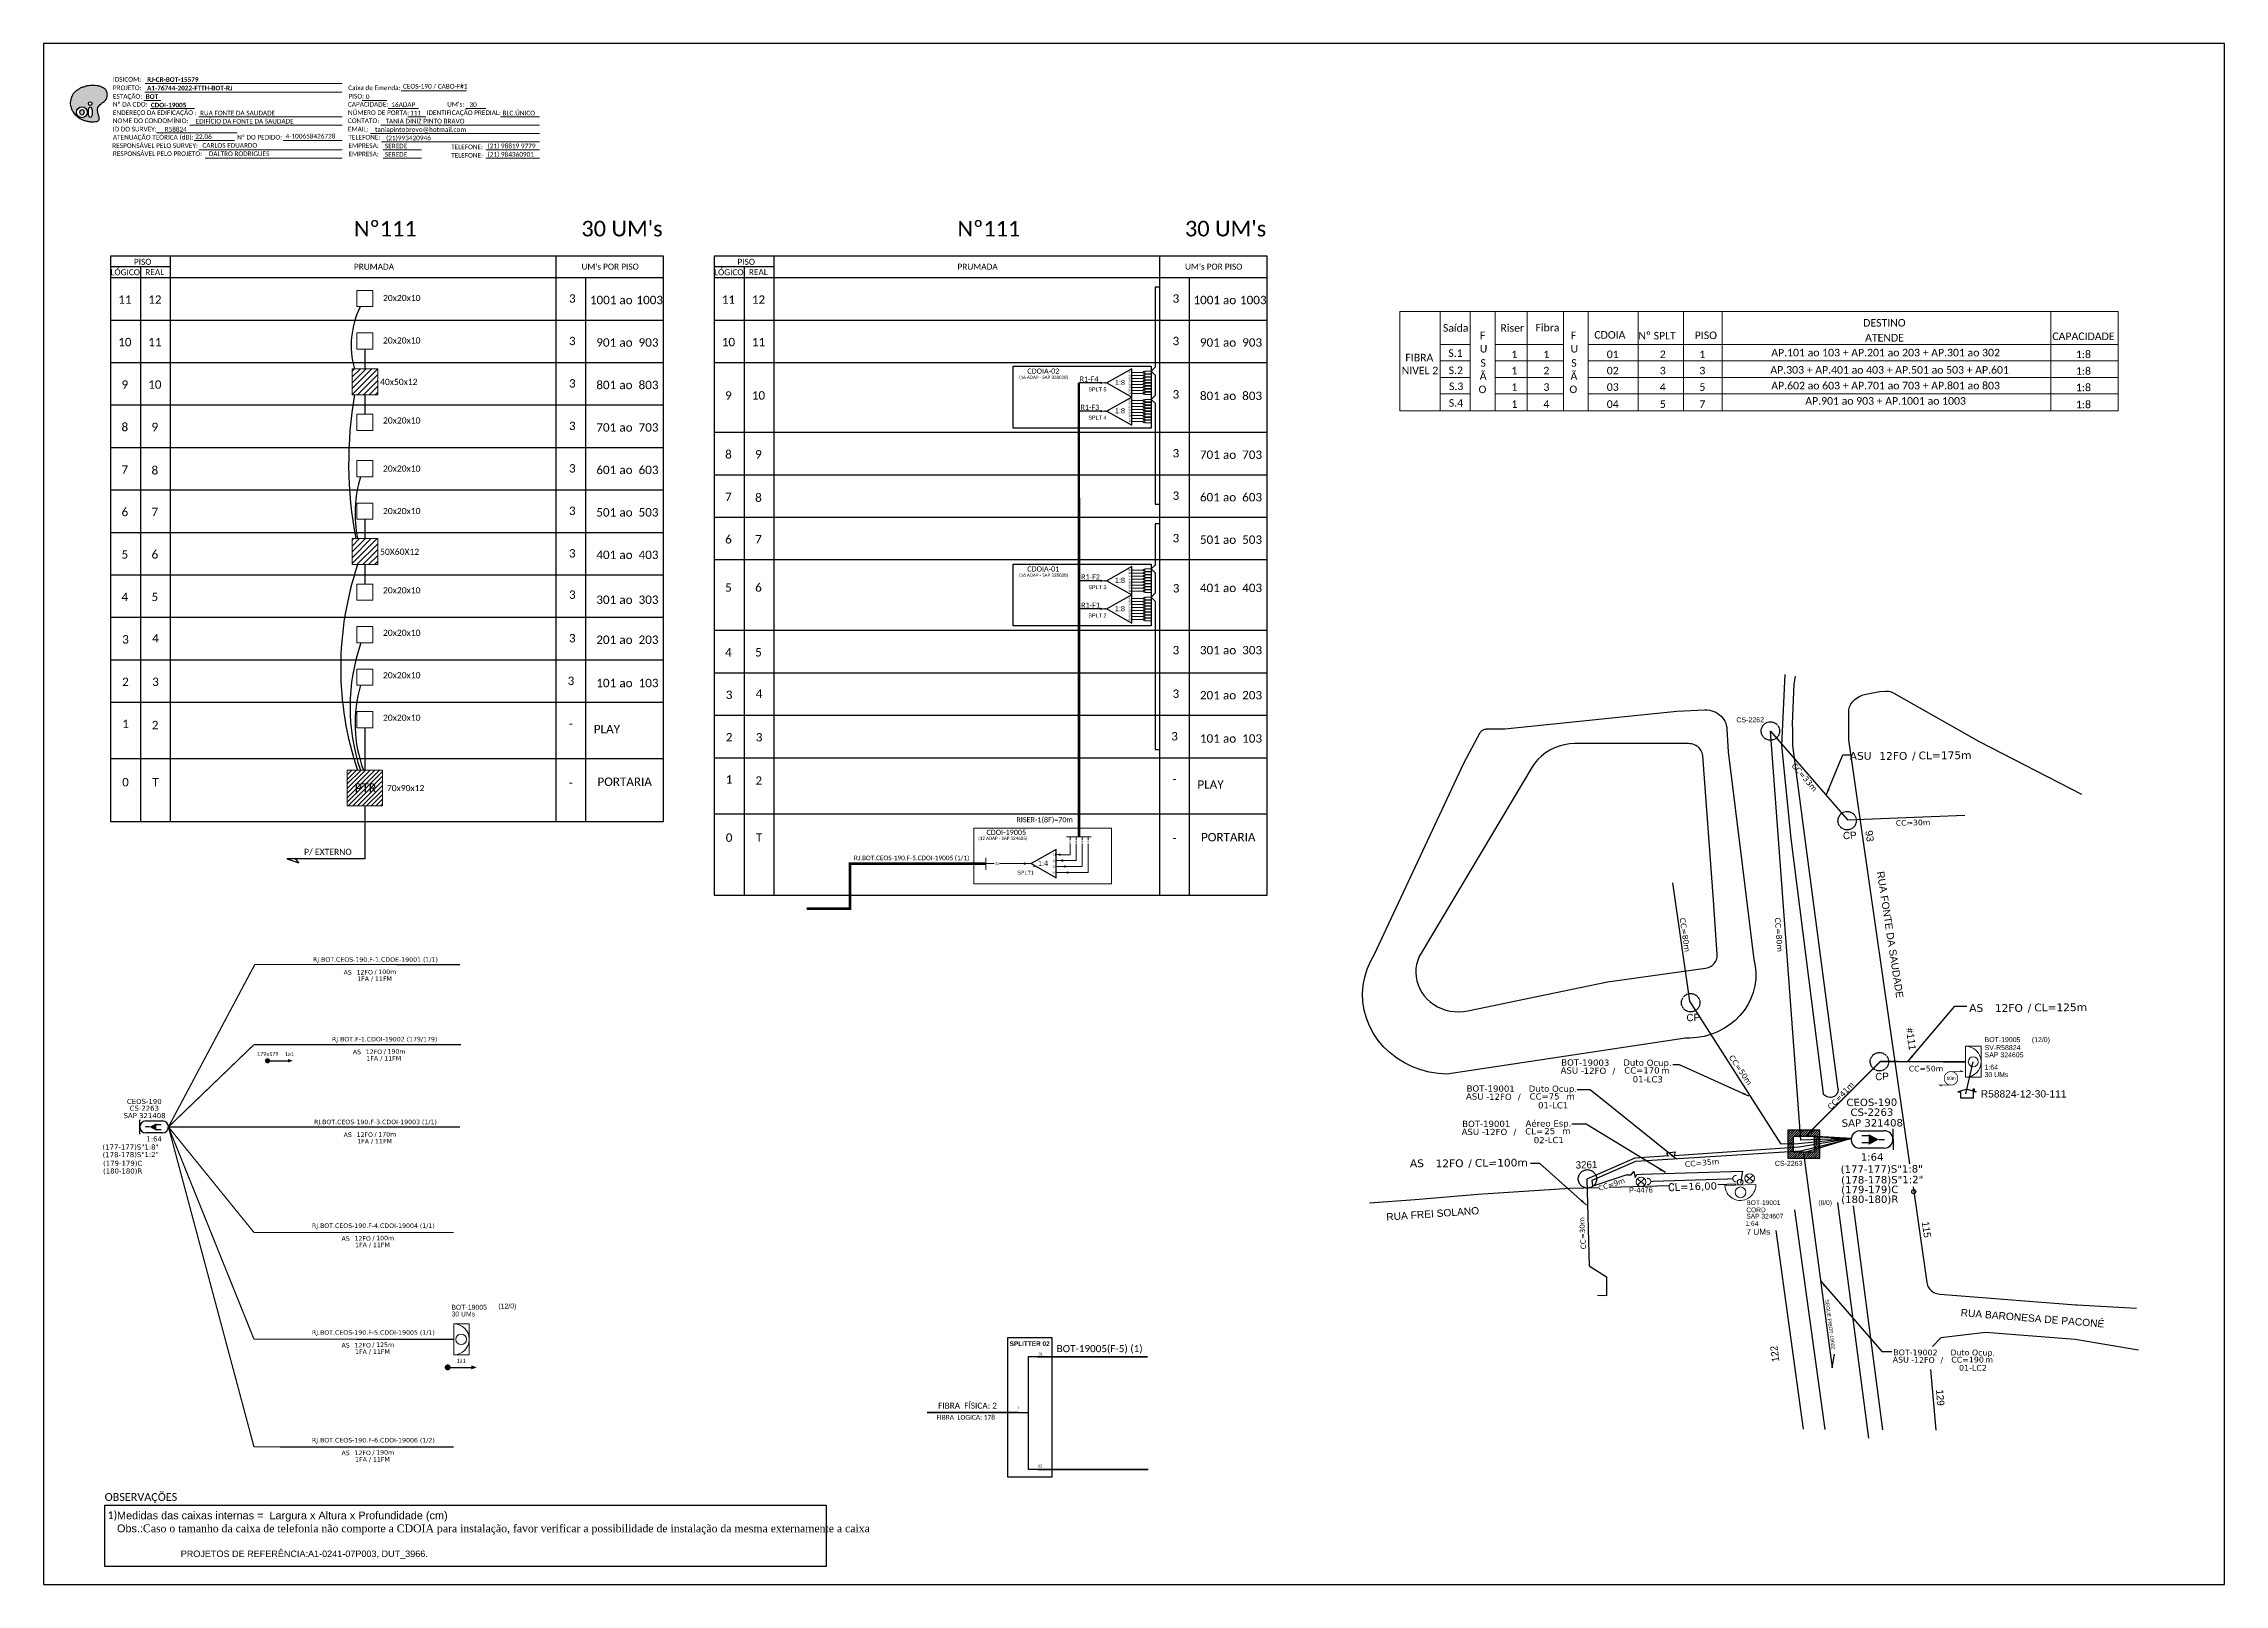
# Model space of a CAD drawing. Header units: metres. Extents: x -1286 to -445, y -500 to 94.
import ezdxf
from ezdxf.enums import TextEntityAlignment as Align

# ---------------------------------------------------------------- set-up
doc = ezdxf.new("R2010")
doc.units = ezdxf.units.M
doc.linetypes.add('PHANTOM2', pattern=[1.25, 0.625, -0.125, 0.125, -0.125, 0.125, -0.125])
for name, color, linetype, lineweight in [('(Notas)', 7, 'Continuous', 0), ('10.4-Postes', 1, 'Continuous', 0), ("20.0-LEGENDA DOS CDO'S", 1, 'Continuous', 0), ('20.1-CDO_INTERIOR', 1, 'Continuous', 0), ('20.2-CDO_POSTE', 1, 'Continuous', 5), ('20.6-CORDOALHA_SUPORTE', 7, 'Continuous', 25), ('40.1-ETIQUETAS', 1, 'Continuous', 20), ('_NUMERAÇÃO_', 34, 'Continuous', 0), ('Postes', 1, 'Continuous', 0)]:
    doc.layers.add(name, color=color, linetype=linetype, lineweight=lineweight)
for name, color, linetype in [('10.0-Cartográfico', 4, 'Continuous'), ('10.1-Caixas Subterrâneas', 5, 'Continuous'), ('20.4-CEOS', 1, 'Continuous'), ('CAP a instalar', 1, 'Continuous'), ('CD a instalar', 1, 'Continuous'), ('DROP DE CLIENTE', 140, 'Continuous'), ('Folga', 1, 'Continuous'), ('label_cabos', 7, 'Continuous'), ('Legenda', 1, 'Continuous'), ('MUB_DIVISA', 7, 'Continuous'), ('MUB_NUMERACAO', 7, 'Continuous'), ('MUB_SEGMENTO', 7, 'Continuous'), ('NOS_DE_INFRAESTRUTURA', 7, 'Continuous'), ('SETA', 7, 'Continuous'), ('surveys', 7, 'Continuous'), ('surveys legendas', 7, 'Continuous')]:
    doc.layers.add(name, color=color, linetype=linetype)
doc.layers.add('EXTRA', color=50, linetype='Continuous', plot=False)
doc.styles.add('ARIAL', font='arial.ttf')
doc.styles.add('ROMANS', font='romans.shx')
doc.styles.add('siredit', font='verdana.ttf')
doc.styles.add('WMF-Calibri0', font='calibri.ttf')
doc.styles.add('WMF-Calibri1', font='calibrib.ttf')
doc.linetypes.add('FENCELINE1', pattern='A,0.25,-0.1,[133,ltypeshp.shx,S=0.1,R=0,X=-0.1,Y=0],-0.1,1', length=1.45)
doc.dimstyles.new('ISO-25', dxfattribs={"dimtxt": 2.5, "dimasz": 2.5, "dimexe": 1.25, "dimexo": 0.625, "dimtad": 1, "dimtxsty": 'Standard', "dimcen": 2.5, "dimadec": 0, "dimazin": 0, "dimtfac": 1, "dimtmove": 0, "dimatfit": 3, "dimfxl": 0, "dimarcsym": 0})

# ---------------------------------------------------------------- blocks, each defined once
blk = doc.blocks.new('OI')
h = blk.add_hatch(color=40)
edge = h.paths.add_edge_path()
edge.add_spline(control_points=[(4.35, -0.67), (3.92, -0.99), (3.26, -1.5), (2.81, -2.59), (2.9, -3.5), (3.06, -4.27), (3.31, -4.85), (3.37, -5.39), (3.4, -5.88), (3.2, -6.4), (2.54, -6.61), (1.65, -6.63), (0.55, -6.67), (-0.56, -6.42), (-1.61, -6.14), (-2.77, -5.61), (-3.92, -4.77), (-4.89, -3.7), (-5.34, -2.65), (-5.6, -1.94), (-5.85, -0.96), (-5.71, 0.47), (-5.1, 2.02), (-4.14, 3.02), (-3.3, 3.61), (-2.37, 4.16), (-1.36, 4.44), (-0.56, 4.7), (0.79, 4.85), (2.24, 4.97), (3.79, 4.57), (4.67, 4.21), (5.44, 3.65), (5.76, 2.99), (6.03, 2.21), (6.01, 1.46), (5.72, 0.64), (5.31, 0.08), (4.88, -0.38), (4.51, -0.55), (4.35, -0.67)], knot_values=[0, 0, 0, 0, 1.60434, 2.417191, 3.427595, 4.282808, 4.776746, 5.304182, 5.888771, 6.258406, 6.858137, 7.79129, 8.986195, 10.124242, 11.187857, 12.242908, 13.953784, 15.414161, 16.515391, 17.349188, 17.675853, 19.552021, 21.515531, 22.568638, 23.63245, 24.621084, 25.782718, 26.745347, 27.142653, 29.870543, 31.004649, 31.921532, 32.709589, 33.801391, 34.042471, 35.192333, 35.971461, 36.628871, 37.254359, 37.836911, 37.836911, 37.836911, 37.836911], degree=3, periodic=0)
h.paths.add_polyline_path([(1.13, -0.87, -1), (-0.04, -0.87, -1)], flags=16)
edge = h.paths.add_edge_path(flags=16)
edge.add_ellipse((0.56, -3.59), major_axis=(-0.02, 1.71), ratio=0.361305, start_angle=0, end_angle=360)
h.paths.add_polyline_path([(-0.36, -3.62, -1), (-3.8, -3.62, -1)], flags=16)
edge = h.paths.add_edge_path(flags=0)
edge.add_ellipse((-2.08, -3.62), major_axis=(0, 0.885), ratio=0.758294, start_angle=0, end_angle=360)
at = {"color": 40}
for centre, radius in [((-2.08, -3.62), 1.72), ((0.54, -0.87), 0.587)]:
    blk.add_circle(centre, radius, dxfattribs=at)
blk.add_ellipse((-2.08, -3.62), major_axis=(0, 0.885), ratio=0.758294, start_param=-3.141592653589792, end_param=3.141592653589792, dxfattribs=at)
blk.add_ellipse((0.56, -3.59), major_axis=(-0.02, 1.71), ratio=0.361305, dxfattribs=at)
at = {"color": 40, "start_tangent": (-0.800898, -0.598801), "end_tangent": (-0.800898, -0.598801)}
blk.add_spline([(4.35, -0.67), (3.2, -1.78), (2.9, -2.54), (2.92, -3.55), (3.12, -4.38), (3.28, -4.85), (3.37, -5.37), (3.35, -5.95), (3.2, -6.29), (2.66, -6.55), (1.73, -6.63), (0.54, -6.62), (-0.58, -6.41), (-1.6, -6.11), (-2.56, -5.67), (-3.95, -4.67), (-4.89, -3.56), (-5.37, -2.56), (-5.64, -1.78), (-5.72, -1.46), (-5.63, 0.42), (-4.84, 2.22), (-4.13, 2.99), (-3.27, 3.62), (-2.4, 4.09), (-1.3, 4.47), (-0.37, 4.72), (0.02, 4.77), (2.75, 4.8), (3.85, 4.53), (4.69, 4.16), (5.31, 3.68), (5.85, 2.73), (5.93, 2.5), (5.94, 1.35), (5.67, 0.62), (5.29, 0.08), (4.84, -0.36), (4.35, -0.67)], degree=3, dxfattribs=at)
blk = doc.blocks.new('*U103')
at = {"layer": '20.4-CEOS', "color": 7, "style": 'siredit'}
for tag, p in [('FIBRAS_SPLITTER', (0, 0)), ('FIBRAS_TOP_C', (0, -4.13)), ('RESERVA_FINAIS', (0, -5.46))]:
    blk.add_attdef(tag, p, '', height=1.01, dxfattribs=at)
for tag, p, flags in [('QTDE', (0, -9.4), 1), ('ID_ATIVIDADE', (0, -6.77), 3), ('FATOR', (0, -8.09), 1), ('FID', (0, -10.71), 1)]:
    blk.add_attdef(tag, p, '', height=1.01, dxfattribs=dict(at, flags=flags))
blk = doc.blocks.new('*U104')
at = {"layer": '20.4-CEOS', "color": 7, "style": 'siredit'}
blk.add_attdef('FIBRAS_SPLITTER', (0, 0), '', height=1.01, dxfattribs=at)
for tag, p, flags in [('QTDE', (0, -4.11), 1), ('ID_ATIVIDADE', (0, -1.48), 3), ('FATOR', (0, -2.79), 1), ('FID', (0, -5.42), 1)]:
    blk.add_attdef(tag, p, '', height=1.01, dxfattribs=dict(at, flags=flags))
blk = doc.blocks.new('ETIQUETA_RS5F')
at = {"layer": '40.1-ETIQUETAS', "color": 0, "style": 'siredit'}
blk.add_text('/', height=1.5, dxfattribs=at).set_placement((1.58, -1.95), align=Align.MIDDLE_RIGHT)
for tag, p in [('ETIQUETA_R_SECUNDARIA', (1.21, 2.1)), ('ETIQUETA_R_PRIMARIA', (1.21, 4.1)), ('F_ATIVAS/F_MORTAS', (1.14, -4.24))]:
    blk.add_attdef(tag, text='', height=1.5, dxfattribs=at).set_placement(p, align=Align.MIDDLE_CENTER)
for tag, p in [('TIPO_CABO', (-6.58, -2.12)), ('CAP_CABO', (0.4, -2.09))]:
    blk.add_attdef(tag, text='', height=1.5, dxfattribs=at).set_placement(p, align=Align.MIDDLE_RIGHT)
for tag, p in [('FUSÃO_1', (0.85, -8.39)), ('FUSÃO_2', (0.85, -10.6)), ('FUSÃO_3', (0.85, -12.93)), ('FUSÃO_4', (0.85, -15.14)), ('FUSÃO_5', (0.85, -17.16))]:
    blk.add_attdef(tag, text='', height=1.5, dxfattribs=at).set_placement(p, align=Align.CENTER)
blk.add_attdef('METROS', text='', height=1.5, dxfattribs=at).set_placement((2.14, -1.95), align=Align.MIDDLE_LEFT)
blk = doc.blocks.new('SURVEY_SURVEY')
for p, q in [((0, 0.0000127), (-0.0000126, 0.000009)), ((-0.0000126, 0.000009), (-0.0000086, 0.000009)), ((-0.0000086, 0), (-0.0000086, 0.000009)), ((0.0000086, 0), (-0.0000086, 0)), ((0, 0.0000127), (0.0000126, 0.000009)), ((0.0000084, 0.0000132), (0.0000098, 0.0000132)), ((0.0000084, 0.0000103), (0.0000084, 0.0000132)), ((0.0000126, 0.000009), (0.0000086, 0.000009)), ((0.0000086, 0.000009), (0.0000086, 0)), ((0.0000098, 0.0000132), (0.0000098, 0.0000099))]:
    blk.add_line(p, q)
blk = doc.blocks.new('DV')
at = {"linetype": 'Continuous'}
blk.add_circle((0, 0), 0.00000275, dxfattribs=at)
blk = doc.blocks.new('MHMZ')
at = {"color": 0, "linetype": 'PHANTOM2'}
blk.add_circle((0, 0), 0.0000101, dxfattribs=at)
blk = doc.blocks.new('PTPT')
at = {"layer": 'Postes', "color": 1, "linetype": 'PHANTOM2'}
for points in [[(-0.0000079, 0.0000104), (0.0000075, -0.000002)], [(0.000007, 0.0000109), (-0.0000074, -0.0000025)]]:
    blk.add_lwpolyline(points, dxfattribs=at)
at = {"layer": 'Postes', "color": 1}
blk.add_circle((-0.0000002, 0.0000042), 0.00000987, dxfattribs=at)
blk = doc.blocks.new('CDOE_CT_POST_DESENHO')
at = {"color": 0}
blk.add_line((2.14, 0.39), (-2.11, 0.39), dxfattribs=at)
for centre, radius in [((0.01, 1.4), 0.733), ((0.01, 0), 0.393)]:
    blk.add_circle(centre, radius, dxfattribs=at)
blk.add_arc((0.01, 0.39), 2.12, 0, 180, dxfattribs=at)
blk = doc.blocks.new('*X70')
at = {"color": 0, "linetype": 'Continuous'}
for p, q in [((-1.25, 0.34099), (-0.49099, 1.1)), ((-1.25, 0.517767), (-0.667767, 1.1)), ((-1.25, 0.694544), (-0.844544, 1.1)), ((-1.25, 0.87132), (-1.02132, 1.1)), ((-1.25, 1.048097), (-1.198097, 1.1)), ((-1.25, 0.164214), (-0.8035, 0.610714)), ((-1.25, -0.012563), (-0.8035, 0.433937)), ((-1.25, -0.18934), (-0.8035, 0.25716)), ((-1.25, -0.366117), (-0.8035, 0.080383)), ((-0.789214, 0.625), (-0.314214, 1.1)), ((-0.612437, 0.625), (-0.137437, 1.1)), ((-0.43566, 0.625), (0.03934, 1.1)), ((-0.258883, 0.625), (0.216117, 1.1)), ((-0.082107, 0.625), (0.392893, 1.1)), ((0.09467, 0.625), (0.56967, 1.1)), ((0.271447, 0.625), (0.746447, 1.1)), ((0.448223, 0.625), (0.923223, 1.1)), ((0.625, 0.625), (1.1, 1.1)), ((0.801777, 0.625), (1.25, 1.073223)), ((0.8035, 0.449947), (1.25, 0.896447)), ((0.8035, 0.27317), (1.25, 0.71967)), ((0.8035, 0.096393), (1.25, 0.542893)), ((0.8035, -0.080383), (1.25, 0.366117)), ((0.8035, -0.25716), (1.25, 0.18934)), ((0.8035, -0.433937), (1.25, 0.012563)), ((-1.25, -0.542893), (-0.8035, -0.096393)), ((-1.25, -0.71967), (-0.8035, -0.27317)), ((-1.25, -0.896447), (-0.8035, -0.449947)), ((-1.25, -1.073223), (-0.801777, -0.625)), ((-1.1, -1.1), (-0.625, -0.625)), ((-0.923223, -1.1), (-0.448223, -0.625)), ((-0.746447, -1.1), (-0.271447, -0.625)), ((-0.56967, -1.1), (-0.09467, -0.625)), ((-0.392893, -1.1), (0.082107, -0.625)), ((-0.216117, -1.1), (0.258883, -0.625)), ((-0.03934, -1.1), (0.43566, -0.625)), ((0.137437, -1.1), (0.612437, -0.625)), ((0.314214, -1.1), (0.789214, -0.625)), ((0.49099, -1.1), (1.25, -0.34099)), ((0.667767, -1.1), (1.25, -0.517767)), ((0.8035, -0.610714), (1.25, -0.164214)), ((0.844544, -1.1), (1.25, -0.694544)), ((1.02132, -1.1), (1.25, -0.87132)), ((1.198097, -1.1), (1.25, -1.048097))]:
    blk.add_line(p, q, dxfattribs=at)
blk = doc.blocks.new('MANHOLE_MQ')
at = {"color": 0, "linetype": 'Continuous'}
for p, q in [((0.00000623, 0.00000569), (-0.00000627, 0.00000569)), ((-0.00000627, 0.00000569), (-0.00000627, -0.00000531)), ((-0.00000404, 0.00000331), (0.00000399, 0.00000331)), ((-0.00000404, -0.00000294), (-0.00000404, 0.00000331)), ((0.00000399, 0.00000331), (0.00000399, -0.00000294)), ((0.00000623, -0.00000531), (0.00000623, 0.00000569)), ((-0.00000627, -0.00000531), (0.00000623, -0.00000531)), ((0.00000399, -0.00000294), (-0.00000404, -0.00000294)), ((0.00000399, -0.00000294), (0.00000399, -0.00000294))]:
    blk.add_line(p, q, dxfattribs=at)
at = {"color": 0, "linetype": 'Continuous', "xscale": 5e-06, "yscale": 5e-06, "zscale": 1e-05}
blk.add_blockref('*X70', (-0.00000002, 0.00000019), dxfattribs=at)
blk = doc.blocks.new('*U107')
at = {"layer": '20.6-CORDOALHA_SUPORTE', "const_width": 0.139}
for points in [[(-20.84, -0.38, 1.175511), (-20.83, 0.47)], [(-8.58, 0.47, 1.231752), (-8.58, -0.38)]]:
    blk.add_lwpolyline(points, format="xyb", dxfattribs=at)
blk.add_lwpolyline([(-20.3, 0.04), (-9.1, 0.04)], dxfattribs=at)
at = {"layer": '20.6-CORDOALHA_SUPORTE', "color": 0, "lineweight": 0, "style": 'ROMANS'}
blk.add_attdef('LANCE', text='', height=1, dxfattribs=at).set_placement((-0.54, -2.21), align=Align.RIGHT)
at = {"layer": '20.6-CORDOALHA_SUPORTE', "color": 0, "style": 'siredit'}
blk.add_attdef('QTDE', (-0.54, -2.21), '', height=1, rotation=359.69, dxfattribs=at)
at = {"layer": '20.6-CORDOALHA_SUPORTE', "color": 0, "lineweight": 0, "style": 'ROMANS'}
for tag, p, flags in [('ID_ATIVIDADE', (-5.2, -6.67), 3), ('FATOR', (-5.2, -4.44), 3), ('FID', (-5.2, -8.9), 1)]:
    blk.add_attdef(tag, p, '', height=1, dxfattribs=dict(at, flags=flags))
blk = doc.blocks.new('Inst CB DT OCUP CFOA-SM-ASU-120-S-12')
at = {"layer": 'label_cabos', "color": 0, "style": 'siredit'}
for tag, flags, p in [('ID_ATIVIDADE', 3, (1.31, 2.67)), ('FATOR', 1, (11.56, 2.55))]:
    blk.add_attdef(tag, text='', height=1, rotation=359.69, dxfattribs=dict(at, flags=flags)).set_placement(p, align=Align.MIDDLE_CENTER)
for tag, p in [('TIPO_CABO', (1.26, 0)), ('DESTINO_CABO', (3.13, 1.26)), ('CABO', (4.69, -0.05)), ('/', (7.71, -0.05)), ('LANCE', (10.91, 0)), ('TIPO_CABO', (13.11, 1.24)), ('UND', (15.96, 0)), ('FID', (13.15, -1.41))]:
    blk.add_attdef(tag, text='', height=1, rotation=359.69, dxfattribs=at).set_placement(p, align=Align.MIDDLE_CENTER)
blk.add_attdef('QTDE', (12.43, -0.47), '', height=1, rotation=359.69, dxfattribs=at)
blk = doc.blocks.new('Inst CB ESP CFOA-SM-ASU-120-S-12')
at = {"layer": 'label_cabos', "color": 0, "style": 'siredit'}
for tag, flags, p in [('ID_ATIVIDADE', 3, (1.31, 2.67)), ('FATOR', 1, (11.56, 2.55))]:
    blk.add_attdef(tag, text='', height=1, rotation=359.69, dxfattribs=dict(at, flags=flags)).set_placement(p, align=Align.MIDDLE_CENTER)
for tag, p in [('TIPO_CABO', (1.26, 0)), ('DESTINO_CABO', (3.13, 1.26)), ('CABO', (4.69, -0.05)), ('/', (7.71, -0.05)), ('LANCE', (10.81, 0)), ('TIPO_CABO', (13.11, 1.24)), ('UND', (15.96, 0)), ('FID', (13.15, -1.41))]:
    blk.add_attdef(tag, text='', height=1, rotation=359.69, dxfattribs=at).set_placement(p, align=Align.MIDDLE_CENTER)
blk.add_attdef('QTDE', (12.43, -0.47), '', height=1, rotation=359.69, dxfattribs=at)
blk = doc.blocks.new('LEGENDA DOS CABOS')
at = {"layer": 'EXTRA', "color": 0, "style": 'siredit'}
for tag, p in [('ID', (4.6, 0.97)), ('XX', (9.03, 0.97))]:
    blk.add_attdef(tag, text='', height=0.48, rotation=359.69, dxfattribs=at).set_placement(p, align=Align.MIDDLE_CENTER)
at = {"layer": 'Legenda', "color": 0, "style": 'siredit'}
for tag, p in [('TIPO_CABO', (1.31, 0)), ('CABO', (4.69, -0.05)), ('/', (6.81, -0.05)), ('METROS', (10.03, -0.05))]:
    blk.add_attdef(tag, text='', height=0.8, rotation=359.69, dxfattribs=at).set_placement(p, align=Align.MIDDLE_CENTER)
blk = doc.blocks.new('A$C07E14978')
at = {"layer": 'Folga', "color": 0, "const_width": 0.137}
for points in [[(2.23, 0.28), (0.03, 0.28), (0.47, 0.06)], [(2.23, 2.92), (4.42, 2.92), (3.98, 3.13)]]:
    blk.add_lwpolyline(points, dxfattribs=at)
at = {"layer": 'Folga', "color": 0, "const_width": 0.146}
blk.add_lwpolyline([(2.23, 2.92, 1.000012), (2.23, 0.28, 0.999978)], format="xyb", close=True, dxfattribs=at)
at = {"layer": 'Folga', "color": 0}
blk.add_text('10m', height=0.659, dxfattribs=at).set_placement((1.38, 1.27))
blk = doc.blocks.new('SPLT_1-8_SC-APC')
at = {"color": 1, "lineweight": 0}
blk.add_lwpolyline([(-17.04, -7.55), (-19.26, -7.55)], dxfattribs=at)
at = {"color": 1}
blk.add_lwpolyline([(-7.37, -2.1), (-17.04, -7.55), (-7.37, -13), (-7.37, -2.1)], dxfattribs=at)
at = {"color": 3, "lineweight": 0}
for points in [[(-2.99, -3.51), (-7.37, -3.51)], [(-7.37, -4.66), (-2.99, -4.66)], [(-7.37, -5.82), (-2.99, -5.82)], [(-7.37, -6.97), (-2.99, -6.97)], [(-7.37, -8.12), (-2.99, -8.12)], [(-2.41, -3.02), (-2.41, -4)], [(-2.41, -3.02), (0, -3.02)], [(-2.41, -4), (0, -4)], [(-2.41, -4.17), (-2.41, -5.16)], [(-2.41, -4.17), (0, -4.17)], [(-2.41, -5.16), (0, -5.16)], [(-2.41, -5.32), (-2.41, -6.31)], [(-2.41, -5.32), (0, -5.32)], [(-2.41, -6.31), (0, -6.31)], [(-2.41, -6.48), (-2.41, -7.46)], [(-2.41, -6.48), (0, -6.48)], [(-2.41, -7.46), (0, -7.46)], [(-2.41, -7.63), (-2.41, -8.62)], [(-2.41, -7.63), (0, -7.63)], [(-7.37, -9.28), (-2.99, -9.28)], [(-7.37, -10.43), (-2.99, -10.43)], [(-7.37, -11.58), (-2.99, -11.58)], [(-2.41, -8.62), (0, -8.62)], [(-2.41, -8.78), (-2.41, -9.77)], [(-2.41, -8.78), (0, -8.78)], [(-2.41, -9.77), (0, -9.77)], [(-2.41, -9.94), (-2.41, -10.92)], [(-2.41, -9.94), (0, -9.94)], [(-2.41, -10.92), (0, -10.92)], [(-2.41, -11.09), (-2.41, -12.08)], [(-2.41, -11.09), (0, -11.09)], [(-2.41, -12.08), (0, -12.08)]]:
    blk.add_lwpolyline(points, dxfattribs=at)
for points in [[(-2.99, -3.22), (-2.41, -3.22), (-2.41, -3.8), (-2.99, -3.8)], [(-2.99, -4.38), (-2.41, -4.38), (-2.41, -4.95), (-2.99, -4.95)], [(-2.99, -5.53), (-2.41, -5.53), (-2.41, -6.1), (-2.99, -6.1)], [(-2.99, -6.68), (-2.41, -6.68), (-2.41, -7.26), (-2.99, -7.26)], [(-2.99, -7.84), (-2.41, -7.84), (-2.41, -8.41), (-2.99, -8.41)], [(-2.99, -8.99), (-2.41, -8.99), (-2.41, -9.56), (-2.99, -9.56)], [(-2.99, -10.14), (-2.41, -10.14), (-2.41, -10.72), (-2.99, -10.72)], [(-2.99, -11.3), (-2.41, -11.3), (-2.41, -11.87), (-2.99, -11.87)]]:
    blk.add_lwpolyline(points, close=True, dxfattribs=at)
at = {"color": 1, "style": 'ARIAL'}
for s, height, p in [('1:8', 2, (-13.91, -8.4)), ('S1', 0.75, (-8.74, -3.78)), ('S2', 0.75, (-8.74, -4.97)), ('S3', 0.75, (-8.74, -6.18)), ('S4', 0.75, (-8.74, -7.36)), ('S5', 0.75, (-8.74, -8.57)), ('S6', 0.75, (-8.74, -9.69)), ('S7', 0.75, (-8.74, -10.78)), ('S8', 0.75, (-8.74, -11.9))]:
    blk.add_text(s, height=height, dxfattribs=at).set_placement(p)
blk = doc.blocks.new('SPLITTER_')
blk.add_point((0, 0))
at = {"style": 'ARIAL', "flags": 4}
blk.add_attdef('SPLT', (0, -3.26), '', height=1.5, dxfattribs=at)
blk = doc.blocks.new('SPLT_1-4_DIV_DIR')
h = blk.add_hatch(color=3)
h.dxf.hatch_style = 1
edge = h.paths.add_edge_path()
edge.add_arc((13.27, 3.47), 0.242, 0, 360)
h = blk.add_hatch(color=3)
h.dxf.hatch_style = 1
edge = h.paths.add_edge_path()
edge.add_arc((14.27, 1.17), 0.242, 0, 360)
h = blk.add_hatch(color=3)
h.dxf.hatch_style = 1
edge = h.paths.add_edge_path()
edge.add_arc((15.27, -1.14), 0.242, 0, 360)
h = blk.add_hatch(color=3)
h.dxf.hatch_style = 1
edge = h.paths.add_edge_path()
edge.add_arc((16.27, -3.45), 0.242, 0, 360)
at = {"color": 1, "lineweight": 0}
blk.add_lwpolyline([(2.22, 0), (0, 0)], dxfattribs=at)
at = {"color": 1}
blk.add_lwpolyline([(11.89, 5.45), (2.22, 0), (11.89, -5.45), (11.89, 5.45)], dxfattribs=at)
at = {"color": 7, "lineweight": 0}
for points in [[(13.27, 3.47), (11.89, 3.47)], [(11.89, 1.17), (14.27, 1.17)], [(11.89, -1.14), (15.27, -1.14)], [(11.89, -3.45), (16.27, -3.45)]]:
    blk.add_lwpolyline(points, dxfattribs=at)
at = {"color": 3}
for centre in [(13.27, 3.47), (14.27, 1.17), (15.27, -1.14), (16.27, -3.45)]:
    blk.add_circle(centre, 0.242, dxfattribs=at)
at = {"color": 1, "style": 'ARIAL'}
for s, height, p in [('1:4', 2, (4.91, -0.85)), ('S1', 0.75, (10.52, 3.07)), ('S2', 0.75, (10.52, 0.81)), ('S3', 0.75, (10.52, -1.54)), ('S4', 0.75, (10.52, -3.8))]:
    blk.add_text(s, height=height, dxfattribs=at).set_placement(p)

msp = doc.modelspace()

# ---------------------------------------------------------------- hatches: boundary and pattern name
h = msp.add_hatch()
h.set_pattern_fill('LINE', color=1, scale=0.5, angle=45)
h.set_pattern_definition([(45, (-6719.5108, 3236.3893), (-1.122532, 1.122532), [])])
h.paths.add_polyline_path([(-1167.11, -41.16), (-1157.21, -41.16), (-1157.21, -31.12), (-1167.11, -31.12)])
h = msp.add_hatch(color=3)
h.dxf.hatch_style = 1
edge = h.paths.add_edge_path()
edge.add_arc((-878.24, -36.59), 0.256, 0, 360)
h = msp.add_hatch(color=3)
h.dxf.hatch_style = 1
edge = h.paths.add_edge_path()
edge.add_arc((-878.24, -47.49), 0.256, 0, 360)
h = msp.add_hatch()
h.set_pattern_fill('LINE', color=1, scale=0.5, angle=45)
h.set_pattern_definition([(45, (-6719.5108, 3121.7861), (-1.122532, 1.122532), [])])
h.paths.add_polyline_path([(-1167.11, -106.65), (-1157.21, -106.65), (-1157.21, -96.6), (-1167.11, -96.6)])
h = msp.add_hatch(color=3)
h.dxf.hatch_style = 1
edge = h.paths.add_edge_path()
edge.add_arc((-878.24, -112.86), 0.256, 0, 360)
h = msp.add_hatch(color=3)
h.dxf.hatch_style = 1
edge = h.paths.add_edge_path()
edge.add_arc((-878.24, -123.75), 0.256, 0, 360)
h = msp.add_hatch()
h.set_pattern_fill('ANSI31', color=1, scale=10, style=0)
h.set_pattern_definition([(45, (-1780.5653, -583.6376), (-0.8838835, 0.8838835), [])])
h.paths.add_polyline_path([(-1168.95, -199.67), (-1155.37, -199.67), (-1155.37, -185.92), (-1168.95, -185.92)])
h.paths.add_polyline_path([(-1166.94, -195.32), (-1156.86, -195.32), (-1156.86, -190.17), (-1166.94, -190.17)], flags=24)
at = {"lineweight": 0}
h = msp.add_hatch(color=3, dxfattribs=at)
h.dxf.hatch_style = 1
edge = h.paths.add_edge_path()
edge.add_arc((-907.74, -221.95), 0.256, 0, 360)

# ---------------------------------------------------------------- linework, layer by layer
at = {"layer": '(Notas)', "lineweight": 0}
for p, q in [((-747.45, -47.43), (-747.45, -9.06)), ((-735.92, -47.43), (-735.92, -9.06)), ((-726.29, -47.43), (-726.29, -9.06)), ((-713.94, -47.43), (-713.94, -9.06)), ((-699.91, -47.43), (-699.91, -9.06)), ((-690.45, -47.43), (-690.45, -9.06)), ((-671.14, -47.43), (-671.14, -9.06)), ((-653.66, -47.43), (-653.66, -9.06)), ((-638.75, -47.43), (-638.75, -9.06)), ((-512.06, -47.43), (-512.06, -9.06))]:
    msp.add_line(p, q, dxfattribs=at)
msp.add_lwpolyline([(-486.06, -9.06), (-486.06, -47.43)], dxfattribs=at)
at = {"color": 7, "linetype": 'Continuous'}
for p, q in [((-906.4, -412.14), (-906.4, -455.57)), ((-902.89, -412.14), (-906.4, -412.14)), ((-910.05, -433.57), (-906.42, -433.57)), ((-902.71, -455.53), (-906.23, -455.53))]:
    msp.add_line(p, q, dxfattribs=at)
at = {"color": 1, "linetype": 'Continuous', "lineweight": 60}
msp.add_line((-902.89, -412.13), (-861.51, -412.14), dxfattribs=at)
at = {"color": 10, "linetype": 'Continuous'}
msp.add_line((-902.71, -455.53), (-861.34, -455.55), dxfattribs=at)
at = {"color": 0}
for p, q in [((-1262.5, -469.23), (-984.25, -469.23)), ((-1262.5, -492.93), (-1262.5, -469.23)), ((-984.25, -469.23), (-984.25, -492.93)), ((-984.25, -492.93), (-1262.5, -492.93))]:
    msp.add_line(p, q, dxfattribs=at)
msp.add_lwpolyline([(-1286.07, -499.81), (-445.07, -499.81), (-445.07, 94.19), (-1286.07, 94.19)], close=True)
at = {"color": 7, "lineweight": 0}
for points in [[(-1246.94, 78.79), (-1170.96, 78.79)], [(-1148.15, 76.01), (-1123.01, 76.01)], [(-1247.47, 72.24), (-1240.92, 72.24)], [(-1246.97, 75.52), (-1171.01, 75.52)], [(-1244.81, 69.17), (-1227.84, 69.17)], [(-1163.19, 72.28), (-1153.71, 72.28)], [(-1153.14, 69.17), (-1141.52, 69.17)], [(-1123.2, 69.17), (-1115.53, 69.17)], [(-1242.49, 59.75), (-1211.44, 59.75)], [(-1229.65, 62.82), (-1170.98, 62.82)], [(-1226.24, 65.93), (-1170.98, 65.93)], [(-1160.06, 59.58), (-1094.8, 59.58)], [(-1156.02, 62.82), (-1094.8, 62.82)], [(-1145.56, 65.93), (-1138.61, 65.93)], [(-1109.86, 65.93), (-1094.82, 65.93)], [(-1227.96, 56.79), (-1212.45, 56.79)], [(-1226.24, 53.23), (-1170.98, 53.23)], [(-1193.73, 56.79), (-1170.96, 56.79)], [(-1155.78, 56.34), (-1094.8, 56.34)], [(-1155.17, 53.23), (-1140.37, 53.23)], [(-1115.57, 53.23), (-1094.8, 53.23)], [(-1223.75, 49.99), (-1170.98, 49.99)], [(-1155.17, 49.99), (-1140.37, 49.99)], [(-1115.57, 49.99), (-1094.8, 49.99)]]:
    msp.add_lwpolyline(points, dxfattribs=at)
at = {"color": 0}
for points in [[(-1046.97, 12.23), (-1260.28, 12.23)], [(-814.2, 12.23), (-1027.51, 12.23)], [(-1237.14, 8.12), (-1260.28, 8.12)], [(-1004.36, 8.12), (-1027.51, 8.12)]]:
    msp.add_lwpolyline(points, dxfattribs=at)
for points in [[(-1260.28, 12.23), (-1260.28, 4)], [(-1237.14, 4), (-1237.14, 12.23)], [(-1088.56, 12.23), (-1088.56, 4)], [(-1046.97, 4), (-1046.97, 12.23)], [(-1027.51, 12.23), (-1027.51, 4)], [(-1004.36, 4), (-1004.36, 12.23)], [(-855.79, 12.23), (-855.79, 4)], [(-814.2, 4), (-814.2, 12.23)], [(-1260.28, 4), (-1046.97, 4)], [(-1260.28, 4), (-1046.97, 4)], [(-1260.28, 4), (-1046.97, 4)], [(-1260.28, 4), (-1046.97, 4)], [(-1260.28, 4), (-1046.97, 4)], [(-1260.28, 4), (-1046.97, 4)], [(-1260.28, 4), (-1046.97, 4)], [(-1260.28, 4), (-1046.97, 4)], [(-1260.28, 4), (-1260.28, -205.69), (-1046.97, -205.69), (-1046.97, 4)], [(-1248.71, 8.12), (-1248.71, 4)], [(-1248.71, 4), (-1248.71, -205.69)], [(-1237.14, -205.69), (-1237.14, 4)], [(-1088.56, 4), (-1088.56, -205.69)], [(-1076.99, -205.69), (-1076.99, 4)], [(-1027.51, 4), (-814.2, 4)], [(-1027.51, 4), (-814.2, 4)], [(-1027.51, 4), (-814.2, 4)], [(-1027.51, 4), (-1027.51, -234.07), (-814.2, -234.07), (-814.2, 4)], [(-1027.51, 4), (-814.2, 4)], [(-1027.51, 4), (-814.2, 4)], [(-1027.51, 4), (-814.2, 4)], [(-1027.51, 4), (-814.2, 4)], [(-1027.51, 4), (-814.2, 4)], [(-1015.94, 8.12), (-1015.94, 4)], [(-1015.94, 4), (-1015.94, -234.07)], [(-1004.36, -234.07), (-1004.36, 4)], [(-855.79, 4), (-855.79, -234.07)], [(-844.21, -234.07), (-844.21, 4)], [(-1260.28, -12.37), (-1046.97, -12.37)], [(-1260.28, -12.37), (-1046.97, -12.37)], [(-1027.51, -12.37), (-814.2, -12.37)], [(-1027.51, -12.37), (-814.2, -12.37)], [(-1260.28, -28.74), (-1046.97, -28.74)], [(-1260.28, -28.74), (-1046.97, -28.74)], [(-1027.51, -28.74), (-814.2, -28.74)], [(-1027.51, -28.74), (-814.2, -28.74)], [(-1260.28, -45.11), (-1046.97, -45.11)], [(-1260.28, -45.11), (-1046.97, -45.11)], [(-1027.51, -55.64), (-814.2, -55.64)], [(-1027.51, -55.64), (-814.2, -55.64)], [(-1260.28, -61.48), (-1046.97, -61.48)], [(-1027.51, -72.01), (-814.2, -72.01)], [(-1260.28, -77.85), (-1046.97, -77.85)], [(-1027.51, -88.38), (-814.2, -88.38)], [(-1260.28, -94.23), (-1046.97, -94.23)], [(-1027.51, -104.75), (-814.2, -104.75)], [(-1260.28, -110.6), (-1046.97, -110.6)], [(-1260.28, -126.97), (-1046.97, -126.97)], [(-1027.51, -131.97), (-814.2, -131.97)], [(-1260.28, -143.34), (-1046.97, -143.34)], [(-1027.51, -148.34), (-814.2, -148.34)], [(-1260.28, -159.71), (-1046.97, -159.71)], [(-1027.51, -164.71), (-814.2, -164.71)], [(-1260.28, -181.37), (-1046.97, -181.37)], [(-1027.51, -181.09), (-814.2, -181.09)], [(-1027.51, -202.74), (-814.2, -202.74)]]:
    msp.add_lwpolyline(points)
at = {"color": 3}
for points in [[(-855.79, 0.34), (-857.44, 0.34), (-857.45, -30.56), (-859.01, -32.06), (-857.45, -33.57), (-857.45, -41.45), (-859.01, -42.96), (-857.45, -44.47), (-857.45, -83.36), (-855.8, -83.36)], [(-1162.16, -23.47), (-1162.16, -31.03)], [(-1162.16, -41.16), (-1162.16, -48.72)], [(-1162.16, -89.04), (-1162.16, -96.6)], [(-855.79, -91), (-857.44, -91), (-857.45, -106.82), (-859.01, -108.33), (-857.45, -109.84), (-857.45, -117.72), (-859.01, -119.22), (-857.45, -120.73), (-857.45, -177.96), (-855.8, -177.96)], [(-1162.16, -106.65), (-1162.16, -114.21)], [(-1162.16, -169.54), (-1162.16, -185.92)]]:
    msp.add_lwpolyline(points, dxfattribs=at)
for points in [[(-1166.1, -31.12, -0.181776), (-1163.89, -7.18)], [(-1166.15, -41.12, 0.091291), (-1165.64, -96.6)], [(-1163.87, -72.76, 0.12548), (-1165, -96.6)], [(-1164.97, -106.65, 0.163434), (-1165.07, -185.92)], [(-1163.68, -136.8, 0.167142), (-1163.89, -185.92)], [(-1163.87, -153.17, 0.160711), (-1162.73, -185.92)]]:
    msp.add_lwpolyline(points, format="xyb", dxfattribs=at)
at = {"lineweight": 0}
for points in [[(-1159.1, -0.97), (-1165.23, -0.97), (-1165.23, -7.18), (-1159.1, -7.18)], [(-1159.1, -17.34), (-1165.23, -17.34), (-1165.23, -23.55), (-1159.1, -23.55)], [(-1159.09, -48.72), (-1165.22, -48.72), (-1165.22, -54.94), (-1159.09, -54.94)], [(-1159.09, -66.54), (-1165.22, -66.54), (-1165.22, -72.76), (-1159.09, -72.76)], [(-1159.09, -82.91), (-1165.22, -82.91), (-1165.22, -89.13), (-1159.09, -89.13)], [(-1159.09, -114.21), (-1165.22, -114.21), (-1165.22, -120.42), (-1159.09, -120.42)], [(-1159.09, -130.58), (-1165.22, -130.58), (-1165.22, -136.8), (-1159.09, -136.8)], [(-1159.09, -146.95), (-1165.22, -146.95), (-1165.22, -153.17), (-1159.09, -153.17)], [(-1159.09, -163.32), (-1165.22, -163.32), (-1165.22, -169.54), (-1159.09, -169.54)]]:
    msp.add_lwpolyline(points, close=True, dxfattribs=at)
at = {"color": 1, "lineweight": 0}
for points in [[(-1157.21, -31.12), (-1167.11, -31.12), (-1167.11, -41.16), (-1157.21, -41.16)], [(-1157.21, -96.6), (-1167.11, -96.6), (-1167.11, -106.65), (-1157.21, -106.65)], [(-1168.95, -185.92), (-1155.37, -185.92), (-1155.37, -199.67), (-1168.95, -199.67)], [(-927.32, -208.28), (-874.19, -208.28), (-874.19, -229.75), (-927.32, -229.75)]]:
    msp.add_lwpolyline(points, close=True, dxfattribs=at)
at = {"color": 1}
for points in [[(-912.14, -30.17), (-859.01, -30.17), (-859.01, -54.06), (-912.14, -54.06)], [(-912.14, -106.43), (-859.01, -106.43), (-859.01, -130.32), (-912.14, -130.32)]]:
    msp.add_lwpolyline(points, close=True, dxfattribs=at)
at = {"color": 5, "lineweight": 0, "const_width": 1}
msp.add_lwpolyline([(-886.82, -211.61), (-886.83, -36.59)], dxfattribs=at)
at = {"color": 5}
for points in [[(-878.27, -36.59), (-886.83, -36.59)], [(-878.27, -47.49), (-886.82, -47.49)], [(-878.27, -112.86), (-886.82, -112.86)], [(-878.27, -123.75), (-886.82, -123.75)]]:
    msp.add_lwpolyline(points, dxfattribs=at)
at = {"color": 1}
for points in [[(-1162.16, -199.67), (-1162.16, -220.08), (-1192.3, -220.08)], [(-1192.08, -220.08), (-1187.67, -221.67)], [(-1187.67, -221.67), (-1189.07, -219.84)]]:
    msp.add_lwpolyline(points, dxfattribs=at)
at = {"color": 5, "lineweight": 0}
for points in [[(-893.98, -218.52), (-890.21, -218.52)], [(-892.98, -220.78), (-887.9, -220.78), (-887.9, -214.33)], [(-891.98, -223.09), (-885.59, -223.09), (-885.59, -214.32)], [(-891.56, -211.61), (-882.07, -211.61)], [(-890.98, -225.39), (-883.27, -225.39), (-883.27, -214.32)], [(-890.21, -211.61), (-890.21, -212.93)], [(-890.21, -214.36), (-890.21, -218.52)], [(-887.9, -211.61), (-887.9, -212.9)], [(-885.59, -211.61), (-885.59, -212.89)], [(-883.27, -211.61), (-883.27, -212.89)]]:
    msp.add_lwpolyline(points, dxfattribs=at)
at = {"color": 1, "lineweight": 0, "const_width": 1}
msp.add_lwpolyline([(-922.68, -221.95), (-975.04, -221.95), (-975.04, -239.32), (-991.76, -239.32)], dxfattribs=at)
at = {"color": 1, "lineweight": 0}
msp.add_lwpolyline([(-922.68, -224.36), (-922.68, -219.64)], dxfattribs=at)
at = {"color": 3, "lineweight": 0}
for points in [[(-922.68, -221.95), (-919.52, -221.95)], [(-917.45, -221.95), (-907.74, -221.95)]]:
    msp.add_lwpolyline(points, dxfattribs=at)
for points, const_width in [([(-1200.21, -297.94, 1), (-1199.21, -297.94, 1)], 1), ([(-1130.8, -416.15, 1), (-1129.65, -416.15, 1)], 1.15)]:
    msp.add_lwpolyline(points, format="xyb", close=True, dxfattribs=dict(const_width=const_width))
at = {"color": 7}
msp.add_lwpolyline([(-914.37, -458.35), (-897.09, -458.35), (-897.09, -404.7), (-914.37, -404.7)], close=True, dxfattribs=at)
at = {"color": 1, "linetype": 'Continuous', "lineweight": 60}
for points in [[(-902.89, -412.13), (-860.31, -412.13)], [(-910.05, -433.57), (-945.31, -433.57)], [(-902.71, -455.53), (-860.13, -455.53)]]:
    msp.add_lwpolyline(points, dxfattribs=at)
at = {"color": 3}
for centre in [(-878.24, -36.59), (-878.24, -47.49), (-878.24, -112.86), (-878.24, -123.75)]:
    msp.add_circle(centre, 0.256, dxfattribs=at)
at = {"color": 3, "lineweight": 0}
msp.add_circle((-907.74, -221.95), 0.256, dxfattribs=at)
at = {"layer": '10.0-Cartográfico'}
msp.add_line((-659.37, -346.18), (-682.35, -346.81), dxfattribs=at)
for points in [[(-614.62, -149.06), (-615.88, -176.43)], [(-593.95, -308.9), (-611.49, -176.43), (-611.54, -170.2), (-611.6, -167.99), (-610.98, -152.77), (-610.51, -149.7)], [(-500.05, -195.33), (-539.56, -175.03), (-572.39, -156.35), (-572.91, -156.08), (-573.44, -155.88), (-573.99, -155.73), (-574.54, -155.64), (-575.12, -155.59), (-575.7, -155.6), (-577.97, -155.75), (-578.69, -155.84), (-583.84, -156.84), (-584.39, -156.97), (-584.93, -157.15), (-585.42, -157.39), (-585.91, -157.67), (-587.52, -158.76), (-587.98, -159.07), (-588.39, -159.46), (-588.74, -159.87), (-589.07, -160.3), (-589.25, -160.61), (-589.49, -161.1), (-589.74, -161.58), (-589.89, -162.09), (-590.02, -162.6), (-590.07, -163.14), (-590.07, -163.37), (-590.06, -174.23)], [(-630.93, -223.35), (-626.49, -258.92), (-625.97, -261.43), (-625.74, -263.97), (-625.79, -266.54), (-626.11, -269.09), (-626.74, -271.56), (-627.64, -273.99), (-628.79, -276.32), (-630.22, -278.5), (-631.9, -280.55), (-633.77, -282.4), (-635.86, -284.08), (-638.12, -285.56), (-640.55, -286.8), (-643.09, -287.8), (-645.72, -288.54), (-648.43, -289.03), (-651.2, -289.27), (-652.93, -289.26), (-744.94, -303.07), (-748.26, -302.86), (-751.68, -302.31), (-755.01, -301.46), (-758.22, -300.25), (-761.28, -298.75), (-764.17, -296.98), (-766.83, -294.93), (-769.22, -292.64), (-771.37, -290.12), (-773.22, -287.42), (-774.74, -284.53), (-775.93, -281.52), (-776.8, -278.43), (-777.28, -275.25), (-777.43, -272.05), (-777.2, -268.84), (-776.61, -265.68), (-775.66, -262.59), (-774.38, -259.63), (-772.77, -256.79), (-738.34, -183.24), (-732.04, -171.44), (-731.9, -171.21), (-731.74, -170.98), (-731.55, -170.8), (-731.33, -170.62), (-731.09, -170.46), (-730.84, -170.31), (-730.6, -170.2), (-730.32, -170.12), (-730.05, -170.07), (-729.75, -170.04), (-729.58, -170.01), (-722.58, -169.98), (-656.19, -163.15), (-645.57, -162.67), (-645.35, -162.67), (-644.5, -162.69), (-643.62, -162.81), (-642.79, -163), (-641.99, -163.27), (-641.19, -163.59), (-640.47, -164.02), (-639.77, -164.52), (-639.16, -165.07), (-638.61, -165.67), (-638.13, -166.33), (-637.71, -167.04), (-637.37, -167.77), (-637.14, -168.53), (-636.99, -169.32), (-636.93, -170.13), (-636.48, -178.85)], [(-642.07, -236.03), (-646.21, -180.39), (-646.24, -180.21), (-646.33, -179.7), (-646.48, -179.17), (-646.67, -178.69), (-646.96, -178.21), (-647.26, -177.75), (-647.63, -177.35), (-648.02, -176.97), (-648.46, -176.62), (-648.96, -176.35), (-649.46, -176.1), (-650.01, -175.9), (-650.56, -175.78), (-651.14, -175.69), (-651.71, -175.67), (-695.28, -175.68), (-695.64, -175.68), (-697.64, -175.81), (-699.64, -176.13), (-701.56, -176.64), (-703.42, -177.35), (-705.19, -178.23), (-706.88, -179.27), (-708.4, -180.48), (-709.81, -181.82), (-711.06, -183.28), (-712.11, -184.87), (-754.84, -256.43), (-755.54, -257.73), (-756.15, -259.24), (-756.57, -260.77), (-756.82, -262.35), (-756.88, -263.96)], [(-615.88, -176.43), (-612.2, -212.23), (-599.78, -310.54)], [(-590.06, -174.23), (-566.44, -337.7)], [(-636.48, -178.85), (-630.93, -223.35)], [(-756.88, -263.96), (-756.78, -265.56), (-756.48, -267.13), (-756.02, -268.68), (-755.4, -270.15), (-754.61, -271.56), (-753.63, -272.9), (-752.54, -274.13), (-751.32, -275.24), (-749.96, -276.24), (-748.5, -277.09), (-746.95, -277.81), (-745.35, -278.38), (-743.67, -278.76), (-741.96, -279), (-740.26, -279.06), (-738.53, -278.96), (-736.83, -278.69), (-683.02, -267.57), (-645.16, -262.26), (-644.61, -262.13), (-644.06, -261.97), (-643.54, -261.73), (-643.03, -261.47), (-642.56, -261.16), (-642.16, -260.8), (-641.78, -260.39), (-641.45, -259.95), (-641.16, -259.49), (-640.94, -259.01), (-640.76, -258.49), (-640.65, -257.96), (-640.61, -257.45), (-640.61, -256.92), (-642.07, -236.03)], [(-686.55, -346.93), (-697.49, -347.23), (-733.01, -349.56), (-757.15, -351.59), (-774.7, -352.79)], [(-633.38, -345.55), (-640.36, -345.71)], [(-594.21, -352.54), (-582.29, -443.48)], [(-565.15, -346.59), (-559.83, -383.42), (-559.74, -383.93), (-559.57, -384.46), (-559.37, -384.94), (-559.09, -385.42), (-558.78, -385.85), (-558.42, -386.28), (-558, -386.63), (-557.56, -386.98), (-557.06, -387.25), (-556.56, -387.48), (-556.01, -387.67), (-555.46, -387.79), (-554.85, -387.89), (-502.33, -392.03), (-501.89, -392.07), (-479.02, -393.3)], [(-610.82, -355.44), (-599.14, -440.06)], [(-576.73, -440.2), (-588.04, -353.83)], [(-607.4, -440.01), (-617.94, -363.35)], [(-478.13, -409.51), (-502.66, -405.39), (-537.15, -402.69), (-554.45, -404.82), (-557.62, -408.1)], [(-558.36, -416.95), (-556.39, -440.33)]]:
    msp.add_lwpolyline(points, dxfattribs=at)
msp.add_lwpolyline([(-593.95, -308.9, -0.777123), (-599.78, -310.54, -1.658445)], format="xyb", dxfattribs=at)
at = {"layer": '10.1-Caixas Subterrâneas', "color": 5, "linetype": 'PHANTOM2'}
for centre in [(-620.13, -170.83), (-590.54, -205.39), (-578.08, -298.32)]:
    msp.add_circle(centre, 3.55, dxfattribs=at)
at = {"layer": '10.1-Caixas Subterrâneas', "linetype": 'PHANTOM2'}
msp.add_circle((-650.89, -275.58), 3.55, dxfattribs=at)
at = {"layer": '20.1-CDO_INTERIOR', "color": 1, "lineweight": 18}
msp.add_lwpolyline([(-538.92, -304.32), (-538.91, -292.35), (-544.9, -292.35), (-544.9, -304.32)], close=True, dxfattribs=at)
msp.add_circle((-541.91, -298.33), 1.92, dxfattribs=at)
msp.add_arc((-544.9, -298.33), 5.99, 269.97241, 89.97241, dxfattribs=at)
at = {"layer": '20.4-CEOS', "color": 5}
for p, q in [((-1246.69, -321.15), (-1240.23, -321.15)), ((-1240.23, -325.75), (-1246.69, -325.75)), ((-585.68, -324.96), (-576.26, -324.91)), ((-576.22, -331.62), (-585.64, -331.67))]:
    msp.add_line(p, q, dxfattribs=at)
for points in [[(-1248.99, -326.22), (-1248.99, -320.67)], [(-1245.24, -323.45), (-1246.79, -323.45)], [(-1242.7, -322.53), (-1240.74, -322.53)], [(-1242.7, -324.45), (-1240.74, -324.45)], [(-582.07, -326.83), (-584.93, -326.85)], [(-572.9, -324.2), (-572.86, -332.3)], [(-582.06, -329.63), (-584.92, -329.64)], [(-578.35, -328.28), (-576.09, -328.27)]]:
    msp.add_lwpolyline(points, dxfattribs=at)
for points in [[(-1245.24, -323.45, 0, 2.84, 0), (-1242.58, -323.45, 2.84, 2.84, 0)], [(-578.35, -328.28, 0, 4.14, 0), (-582.24, -328.3, 4.14, 4.14, 0)]]:
    msp.add_lwpolyline(points, format="xyseb", dxfattribs=at)
for centre, radius, start, end in [((-1246.69, -323.45), 2.3, 90, 270), ((-1240.23, -323.45), 2.3, 270, 90), ((-585.66, -328.31), 3.36, 90.28399, 270.28399), ((-576.24, -328.27), 3.36, 270.28399, 90.28399)]:
    msp.add_arc(centre, radius, start, end, dxfattribs=at)
at = {"layer": '40.1-ETIQUETAS', "color": 1}
msp.add_lwpolyline([(-1127.87, -411.31), (-1121.92, -411.31), (-1121.92, -399.3), (-1127.87, -399.3)], close=True, dxfattribs=at)
msp.add_circle((-1125.05, -405.36), 2.05, dxfattribs=at)
msp.add_arc((-1127.93, -405.32), 6, 270.91296, 89.23803, dxfattribs=at)
at = {"layer": '_NUMERAÇÃO_', "color": 0, "lineweight": 0}
for p, q in [((-486.06, -9.06), (-763.09, -9.06)), ((-763.09, -9.06), (-763.09, -47.43)), ((-735.92, -21.78), (-747.45, -21.78)), ((-699.91, -21.78), (-726.29, -21.78)), ((-486.06, -21.78), (-690.45, -21.78)), ((-735.92, -28.11), (-747.45, -28.11)), ((-699.91, -28.11), (-726.29, -28.11)), ((-486.06, -28.11), (-690.45, -28.11)), ((-735.92, -34.52), (-747.45, -34.52)), ((-735.92, -40.85), (-747.45, -40.85)), ((-699.91, -34.52), (-726.29, -34.52)), ((-699.91, -40.85), (-726.29, -40.85)), ((-486.06, -34.52), (-690.45, -34.52)), ((-486.06, -40.85), (-690.45, -40.85)), ((-486.06, -47.43), (-763.09, -47.43))]:
    msp.add_line(p, q, dxfattribs=at)
at = {"layer": 'CAP a instalar', "color": 7, "linetype": 'FENCELINE1', "ltscale": 6}
msp.add_lwpolyline([(-589.05, -327.93), (-608.37, -328.61), (-620.13, -170.83), (-590.47, -204.99), (-545.17, -203.23)], dxfattribs=at)
at = {"layer": 'CAP a instalar', "color": 7, "linetype": 'FENCELINE1', "ltscale": 6, "const_width": 0.467}
for points in [[(-1237.93, -323.45), (-1204.63, -260.83)], [(-1204.63, -260.83), (-1125.45, -260.86)], [(-1237.93, -323.45), (-1125.45, -323.47)]]:
    msp.add_lwpolyline(points, dxfattribs=at)
at = {"layer": 'CAP a instalar', "color": 7, "linetype": 'FENCELINE1', "ltscale": 6, "const_width": 0.467, "elevation": 1}
for points in [[(-1204.97, -291.75), (-1237.93, -323.45)], [(-1204.97, -291.75), (-1125.15, -291.77)]]:
    msp.add_lwpolyline(points, dxfattribs=at)
at = {"layer": 'CAP a instalar', "color": 1, "linetype": 'FENCELINE1', "ltscale": 6}
for points, const_width in [([(-589.05, -327.93), (-606.45, -326.94), (-577.78, -298.25), (-544.9, -298.33)], 0.6), ([(-1237.93, -323.45), (-1204.94, -405.28)], 0.467), ([(-1204.94, -405.28), (-1127.87, -405.31)], 0.467)]:
    msp.add_lwpolyline(points, dxfattribs=dict(at, const_width=const_width))
at = {"layer": 'CAP a instalar', "color": 251, "linetype": 'FENCELINE1', "ltscale": 6, "true_color": 0x636466, "const_width": 0.467}
for points in [[(-1237.93, -323.45), (-1204.94, -364.13)], [(-1237.93, -323.45), (-1204.94, -446.8)], [(-1204.94, -364.13), (-1127.87, -364.15)], [(-1204.94, -446.8), (-1127.87, -446.83)]]:
    msp.add_lwpolyline(points, dxfattribs=at)
at = {"layer": 'CD a instalar', "color": 7, "linetype": 'ByBlock'}
for points in [[(-651.27, -274.95), (-657.71, -229.38)], [(-588.97, -327.9), (-609.45, -329.97), (-615.96, -330.04), (-651.27, -274.95)], [(-675.51, -341.98), (-688.61, -346.24), (-688.88, -343.91), (-672, -336.67), (-608.5, -332.6), (-589.05, -327.93)], [(-589.05, -327.93), (-609.08, -331.29), (-657.27, -334.55)], [(-589.05, -327.93), (-607.34, -333.46), (-596.27, -416.28), (-595.46, -411.04)], [(-659.35, -334.64), (-672.4, -335.47), (-690.95, -343.56), (-690.05, -377.03), (-683.41, -381.28), (-683.41, -388.55), (-686.85, -388.47)], [(-659.55, -334.69), (-660.07, -333.4), (-656.92, -333.1), (-657.27, -334.55)], [(-675.51, -341.98), (-673.81, -341.87), (-672.84, -340.64), (-672.31, -342.94), (-671.65, -341.75), (-670.04, -341.64)], [(-670.04, -341.64), (-630.88, -340.51), (-631.7, -345.07)]]:
    msp.add_lwpolyline(points, dxfattribs=at)
at = {"layer": 'DROP DE CLIENTE'}
msp.add_lwpolyline([(-542.12, -298.37), (-544.89, -310.69)], dxfattribs=at)
at = {"layer": 'SETA'}
for points in [[(-1199.71, -297.94), (-1191.11, -297.95)], [(-1130.23, -416.15), (-1120.33, -416.15)]]:
    msp.add_lwpolyline(points, dxfattribs=at)
for points in [[(-1191.8, -297.27), (-1189.97, -297.94), (-1191.8, -298.61)], [(-1121.12, -415.37), (-1119.01, -416.14), (-1121.12, -416.91)]]:
    msp.add_solid(points, dxfattribs=at)

# ---------------------------------------------------------------- block references
at = {"color": 7, "xscale": 1.213923925163967, "yscale": 1.213923925163967, "zscale": 1.213923925163967, "rotation": 0.1532896023949059}
msp.add_blockref('OI', (-1268.76, 72.14), dxfattribs=at)
at = {"color": 3}
for p in [(-859.01, -29.05), (-859.01, -39.94), (-859.01, -105.31), (-859.01, -116.21)]:
    msp.add_blockref('SPLT_1-8_SC-APC', p, dxfattribs=at)
ref = msp.add_blockref('SPLITTER_', (-876.63, -36.59), dxfattribs=dict(xscale=-1))
ref.add_attrib('SPLT', 'SPLT 5', (-883.16, -39.85), dxfattribs={"height": 1.5, "style": 'ARIAL'})
ref = msp.add_blockref('SPLITTER_', (-876.63, -47.49), dxfattribs=dict(xscale=-1))
ref.add_attrib('SPLT', 'SPLT 4', (-883.16, -50.75), dxfattribs={"height": 1.5, "style": 'ARIAL'})
ref = msp.add_blockref('SPLITTER_', (-876.63, -112.86), dxfattribs=dict(xscale=-1))
ref.add_attrib('SPLT', 'SPLT 3', (-883.16, -116.12), dxfattribs={"height": 1.5, "style": 'ARIAL'})
ref = msp.add_blockref('SPLITTER_', (-876.63, -123.75), dxfattribs=dict(xscale=-1))
ref.add_attrib('SPLT', 'SPLT 2', (-883.16, -127.01), dxfattribs={"height": 1.5, "style": 'ARIAL'})
at = {"lineweight": 0}
msp.add_blockref('SPLT_1-4_DIV_DIR', (-907.49, -221.95), dxfattribs=at)
ref = msp.add_blockref('SPLITTER_', (-904.08, -222.92), dxfattribs=dict(at, xscale=-1))
ref.add_attrib('SPLT', 'SPLT1', (-910.61, -226.18), dxfattribs={"height": 1.5, "style": 'ARIAL'})
at = {"layer": '10.1-Caixas Subterrâneas', "color": 30, "xscale": 985622.1776105518, "yscale": 985622.1776105518, "zscale": 985622.1776105518, "rotation": 180.0000000000633}
msp.add_blockref('MANHOLE_MQ', (-607.28, -329.92), dxfattribs=at)
at = {"layer": '10.1-Caixas Subterrâneas', "color": 5, "xscale": 351371.1546750379, "yscale": 351371.1546750379, "zscale": 351371.1546750379}
msp.add_blockref('MHMZ', (-690.69, -343.47), dxfattribs=at)
at = {"layer": '10.4-Postes', "color": 1, "xscale": 186427.7882834343, "yscale": 186427.7882834343, "zscale": 186427.7882834343}
for p in [(-669.99, -345.39), (-628.12, -344.09)]:
    msp.add_blockref('PTPT', p, dxfattribs=at)
at = {"layer": '20.2-CDO_POSTE', "color": 7, "xscale": 2.816901408450704, "yscale": 2.816901408450704, "zscale": 2.816901408450704, "rotation": 181.5963014727308}
msp.add_blockref('CDOE_CT_POST_DESENHO', (-631.74, -344.72), dxfattribs=at)
at = {"layer": '20.4-CEOS', "color": 5, "lineweight": 0}
ref = msp.add_blockref('*U103', (-1263.38, -332.17, -1), dxfattribs=dict(at, xscale=1.929612200676337, yscale=1.929612200676337, zscale=1.929612200676337))
ref.add_attrib('FIBRAS_SPLITTER', '(177-177)S"1:8"', (-1263.38, -332.17, -1), dxfattribs={"color": 7, "height": 1.9483, "style": 'siredit'})
ref.add_attrib('FIBRAS_TOP_C', '(179-179)C', (-1263.13, -338.42, -1), dxfattribs={"color": 7, "height": 1.948, "style": 'siredit'})
ref.add_attrib('RESERVA_FINAIS', '(180-180)R', (-1263.15, -341.41, -1), dxfattribs={"color": 7, "height": 1.948, "style": 'siredit'})
at = {"layer": '20.4-CEOS', "color": 5, "lineweight": 0, "xscale": 1.927528643840408, "yscale": 1.927528643840408, "zscale": 1.927528643840408, "rotation": 0.2839941166956173}
msp.add_blockref('*U104', (-1263.32, -335.14, -2), dxfattribs=at).add_auto_attribs({'FIBRAS_SPLITTER': '(178-178)S"1:2"'})
at = {"layer": '20.6-CORDOALHA_SUPORTE', "color": 0, "lineweight": 0}
ref = msp.add_blockref('*U107', (-609.02, -342.77), dxfattribs=dict(at, xscale=2.816901408450659, yscale=2.816901408450659, zscale=2.816901408450659, rotation=1.792210641014291))
ref.add_attrib('QTDE', '16,00', (-651.77, -347.85), dxfattribs={"color": 0, "height": 2.817, "rotation": 1.48222, "style": 'siredit'})
ref.add_attrib('LANCE', 'CL=', dxfattribs={"color": 0, "lineweight": 0, "height": 2.817, "rotation": 1.79221, "style": 'ROMANS'}).set_placement((-651.77, -347.85), align=Align.RIGHT)
at = {"layer": '40.1-ETIQUETAS', "color": 7}
ref = msp.add_blockref('ETIQUETA_RS5F', (-1159.49, -261.37), dxfattribs=dict(at, xscale=1.16639998499977, yscale=1.16639998499977, zscale=1.16639998499977))
ref.add_attrib('ETIQUETA_R_SECUNDARIA', 'RJ.BOT.CEOS-190.F-1.CDOE-19001 (1/1)', dxfattribs={"color": 0, "height": 1.7496, "style": 'siredit'}).set_placement((-1158.11, -258.92), align=Align.MIDDLE_CENTER)
ref.add_attrib('TIPO_CABO', 'AS', dxfattribs={"color": 0, "height": 1.75, "style": 'siredit'}).set_placement((-1167.2, -263.84), align=Align.MIDDLE_RIGHT)
ref.add_attrib('CAP_CABO', '12FO', dxfattribs={"color": 0, "height": 1.75, "style": 'siredit'}).set_placement((-1159.06, -263.81), align=Align.MIDDLE_RIGHT)
ref.add_attrib('METROS', '100m', dxfattribs={"color": 0, "height": 1.75, "style": 'siredit'}).set_placement((-1157.02, -263.65), align=Align.MIDDLE_LEFT)
ref.add_attrib('F_ATIVAS/F_MORTAS', '1FA / 11FM', dxfattribs={"color": 0, "height": 1.75, "style": 'siredit'}).set_placement((-1158.44, -266.32), align=Align.MIDDLE_CENTER)
ref = msp.add_blockref('ETIQUETA_RS5F', (-1155.93, -292.06), dxfattribs=dict(at, xscale=1.16639998499977, yscale=1.16639998499977, zscale=1.16639998499977))
ref.add_attrib('ETIQUETA_R_SECUNDARIA', 'RJ.BOT.F-1.CDOI-19002 (179/179)', dxfattribs={"color": 0, "height": 1.7496, "style": 'siredit'}).set_placement((-1154.55, -289.61), align=Align.MIDDLE_CENTER)
ref.add_attrib('TIPO_CABO', 'AS', dxfattribs={"color": 0, "height": 1.75, "style": 'siredit'}).set_placement((-1163.64, -294.53), align=Align.MIDDLE_RIGHT)
ref.add_attrib('CAP_CABO', '12FO', dxfattribs={"color": 0, "height": 1.75, "style": 'siredit'}).set_placement((-1155.5, -294.5), align=Align.MIDDLE_RIGHT)
ref.add_attrib('METROS', '190m', dxfattribs={"color": 0, "height": 1.75, "style": 'siredit'}).set_placement((-1153.46, -294.34), align=Align.MIDDLE_LEFT)
ref.add_attrib('F_ATIVAS/F_MORTAS', '1FA / 11FM', dxfattribs={"color": 0, "height": 1.75, "style": 'siredit'}).set_placement((-1154.88, -297.01), align=Align.MIDDLE_CENTER)
ref = msp.add_blockref('ETIQUETA_RS5F', (-1159.49, -323.99), dxfattribs=dict(at, xscale=1.16639998499977, yscale=1.16639998499977, zscale=1.16639998499977))
ref.add_attrib('ETIQUETA_R_SECUNDARIA', 'RJ.BOT.CEOS-190.F-3.CDOI-19003 (1/1)', dxfattribs={"color": 0, "height": 1.7496, "style": 'siredit'}).set_placement((-1158.11, -321.53), align=Align.MIDDLE_CENTER)
ref.add_attrib('TIPO_CABO', 'AS', dxfattribs={"color": 0, "height": 1.75, "style": 'siredit'}).set_placement((-1167.2, -326.45), align=Align.MIDDLE_RIGHT)
ref.add_attrib('CAP_CABO', '12FO', dxfattribs={"color": 0, "height": 1.75, "style": 'siredit'}).set_placement((-1159.06, -326.43), align=Align.MIDDLE_RIGHT)
ref.add_attrib('METROS', '170m', dxfattribs={"color": 0, "height": 1.75, "style": 'siredit'}).set_placement((-1157.02, -326.27), align=Align.MIDDLE_LEFT)
ref.add_attrib('F_ATIVAS/F_MORTAS', '1FA / 11FM', dxfattribs={"color": 0, "height": 1.75, "style": 'siredit'}).set_placement((-1158.44, -328.94), align=Align.MIDDLE_CENTER)
at = {"layer": 'CAP a instalar', "color": 251, "linetype": 'FENCELINE1', "ltscale": 7, "true_color": 0x636466}
ref = msp.add_blockref('ETIQUETA_RS5F', (-1160.29, -363.99), dxfattribs=dict(at, xscale=1.16639998499977, yscale=1.16639998499977, zscale=1.16639998499977))
ref.add_attrib('ETIQUETA_R_SECUNDARIA', 'RJ.BOT.CEOS-190.F-4.CDOI-19004 (1/1)', dxfattribs={"layer": '40.1-ETIQUETAS', "color": 0, "height": 1.7496, "style": 'siredit'}).set_placement((-1158.91, -361.53), align=Align.MIDDLE_CENTER)
ref.add_attrib('TIPO_CABO', 'AS', dxfattribs={"layer": '40.1-ETIQUETAS', "color": 0, "height": 1.75, "style": 'siredit'}).set_placement((-1168.01, -366.45), align=Align.MIDDLE_RIGHT)
ref.add_attrib('CAP_CABO', '12FO', dxfattribs={"layer": '40.1-ETIQUETAS', "color": 0, "height": 1.75, "style": 'siredit'}).set_placement((-1159.86, -366.43), align=Align.MIDDLE_RIGHT)
ref.add_attrib('METROS', '100m', dxfattribs={"layer": '40.1-ETIQUETAS', "color": 0, "height": 1.75, "style": 'siredit'}).set_placement((-1157.83, -366.27), align=Align.MIDDLE_LEFT)
ref.add_attrib('F_ATIVAS/F_MORTAS', '1FA / 11FM', dxfattribs={"layer": '40.1-ETIQUETAS', "color": 0, "height": 1.75, "style": 'siredit'}).set_placement((-1159.25, -368.94), align=Align.MIDDLE_CENTER)
ref = msp.add_blockref('ETIQUETA_RS5F', (-1160.29, -446.66), dxfattribs=dict(at, xscale=1.16639998499977, yscale=1.16639998499977, zscale=1.16639998499977))
ref.add_attrib('ETIQUETA_R_SECUNDARIA', 'RJ.BOT.CEOS-190.F-6.CDOI-19006 (1/2)', dxfattribs={"layer": '40.1-ETIQUETAS', "color": 0, "height": 1.7496, "style": 'siredit'}).set_placement((-1158.91, -444.21), align=Align.MIDDLE_CENTER)
ref.add_attrib('TIPO_CABO', 'AS', dxfattribs={"layer": '40.1-ETIQUETAS', "color": 0, "height": 1.75, "style": 'siredit'}).set_placement((-1168.01, -449.13), align=Align.MIDDLE_RIGHT)
ref.add_attrib('CAP_CABO', '12FO', dxfattribs={"layer": '40.1-ETIQUETAS', "color": 0, "height": 1.75, "style": 'siredit'}).set_placement((-1159.86, -449.1), align=Align.MIDDLE_RIGHT)
ref.add_attrib('METROS', '190m', dxfattribs={"layer": '40.1-ETIQUETAS', "color": 0, "height": 1.75, "style": 'siredit'}).set_placement((-1157.83, -448.94), align=Align.MIDDLE_LEFT)
ref.add_attrib('F_ATIVAS/F_MORTAS', '1FA / 11FM', dxfattribs={"layer": '40.1-ETIQUETAS', "color": 0, "height": 1.75, "style": 'siredit'}).set_placement((-1159.25, -451.61), align=Align.MIDDLE_CENTER)
at = {"layer": 'Folga', "xscale": 1.97675035672892, "yscale": 1.97675035672892, "zscale": 1.97675035672892}
msp.add_blockref('A$C07E14978', (-554.91, -307.87), dxfattribs=at)
at = {"layer": 'label_cabos'}
ref = msp.add_blockref('LEGENDA DOS CABOS', (-590.25, -180.45), dxfattribs=dict(at, xscale=3.733981189671853, yscale=3.733981189671853, zscale=3.733981189671853, rotation=0.7032983981211656))
ref.add_attrib('CABO', '12FO', dxfattribs={"layer": 'Legenda', "color": 0, "height": 2.987, "rotation": 0.39331, "style": 'siredit'}).set_placement((-572.75, -180.42), align=Align.MIDDLE_CENTER)
ref.add_attrib('METROS', 'CL=175m', dxfattribs={"layer": 'Legenda', "color": 0, "height": 2.987, "rotation": 0.39331, "style": 'siredit'}).set_placement((-552.79, -180.18), align=Align.MIDDLE_CENTER)
ref.add_attrib('/', '/', dxfattribs={"layer": 'Legenda', "color": 0, "height": 2.99, "rotation": 0.39331, "style": 'siredit'}).set_placement((-564.83, -180.33), align=Align.MIDDLE_CENTER)
ref.add_attrib('TIPO_CABO', 'ASU', dxfattribs={"layer": 'Legenda', "color": 0, "height": 2.987, "rotation": 0.39331, "style": 'siredit'}).set_placement((-585.35, -180.4), align=Align.MIDDLE_CENTER)
ref = msp.add_blockref('LEGENDA DOS CABOS', (-545.68, -277.61), dxfattribs=dict(at, xscale=3.733981189671853, yscale=3.733981189671853, zscale=3.733981189671853, rotation=0.7032983981211656))
ref.add_attrib('CABO', '12FO', dxfattribs={"layer": 'Legenda', "color": 0, "height": 2.987, "rotation": 0.39331, "style": 'siredit'}).set_placement((-528.18, -277.59), align=Align.MIDDLE_CENTER)
ref.add_attrib('METROS', 'CL=125m', dxfattribs={"layer": 'Legenda', "color": 0, "height": 2.987, "rotation": 0.39331, "style": 'siredit'}).set_placement((-508.21, -277.34), align=Align.MIDDLE_CENTER)
ref.add_attrib('/', '/', dxfattribs={"layer": 'Legenda', "color": 0, "height": 2.99, "rotation": 0.39331, "style": 'siredit'}).set_placement((-520.25, -277.49), align=Align.MIDDLE_CENTER)
ref.add_attrib('TIPO_CABO', 'AS', dxfattribs={"layer": 'Legenda', "color": 0, "height": 2.987, "rotation": 0.39331, "style": 'siredit'}).set_placement((-540.77, -277.57), align=Align.MIDDLE_CENTER)
at = {"layer": 'label_cabos', "color": 0, "lineweight": 0}
ref = msp.add_blockref('Inst CB DT OCUP CFOA-SM-ASU-120-S-12', (-699.06, -301.67), dxfattribs=dict(at, xscale=2.404832880499865, yscale=2.404832880499865, zscale=2.404832880499865))
ref.add_attrib('DESTINO_CABO', 'BOT-19003', dxfattribs={"color": 0, "height": 2.405, "rotation": 359.69001, "style": 'siredit'}).set_placement((-691.53, -298.64), align=Align.MIDDLE_CENTER)
ref.add_attrib('CABO', '12FO', dxfattribs={"color": 0, "height": 2.405, "rotation": 359.69001, "style": 'siredit'}).set_placement((-687.79, -301.8), align=Align.MIDDLE_CENTER)
ref.add_attrib('TIPO_CABO', 'Duto Ocup.', dxfattribs={"color": 0, "height": 2.405, "rotation": 359.69001, "style": 'siredit'}).set_placement((-667.54, -298.68), align=Align.MIDDLE_CENTER)
ref.add_attrib('/', '/', dxfattribs={"color": 0, "height": 2.4, "rotation": 359.69001, "style": 'siredit'}).set_placement((-680.51, -301.8), align=Align.MIDDLE_CENTER)
ref.add_attrib('TIPO_CABO', 'ASU - ', dxfattribs={"color": 0, "height": 2.405, "rotation": 359.69001, "style": 'siredit'}).set_placement((-696.02, -301.68), align=Align.MIDDLE_CENTER)
ref.add_attrib('FID', '01-LC3', dxfattribs={"color": 0, "height": 2.405, "rotation": 359.69001, "style": 'siredit'}).set_placement((-667.44, -305.07), align=Align.MIDDLE_CENTER)
ref.add_attrib('LANCE', 'CC=', dxfattribs={"color": 0, "height": 2.405, "rotation": 359.69001, "style": 'siredit'}).set_placement((-672.82, -301.67), align=Align.MIDDLE_CENTER)
ref.add_attrib('QTDE', '170', (-669.17, -302.81), dxfattribs={"color": 0, "height": 2.405, "rotation": 359.69001, "style": 'siredit'})
ref.add_attrib('UND', 'm', dxfattribs={"color": 0, "height": 2.4, "rotation": 359.69001, "style": 'siredit'}).set_placement((-660.67, -301.67), align=Align.MIDDLE_CENTER)
ref = msp.add_blockref('Inst CB DT OCUP CFOA-SM-ASU-120-S-12', (-735.54, -311.7), dxfattribs=dict(at, xscale=2.404832880499865, yscale=2.404832880499865, zscale=2.404832880499865))
ref.add_attrib('DESTINO_CABO', 'BOT-19001', dxfattribs={"color": 0, "height": 2.405, "rotation": 359.69001, "style": 'siredit'}).set_placement((-728.01, -308.66), align=Align.MIDDLE_CENTER)
ref.add_attrib('CABO', '12FO', dxfattribs={"color": 0, "height": 2.405, "rotation": 359.69001, "style": 'siredit'}).set_placement((-724.27, -311.82), align=Align.MIDDLE_CENTER)
ref.add_attrib('TIPO_CABO', 'Duto Ocup.', dxfattribs={"color": 0, "height": 2.405, "rotation": 359.69001, "style": 'siredit'}).set_placement((-704.02, -308.7), align=Align.MIDDLE_CENTER)
ref.add_attrib('/', '/', dxfattribs={"color": 0, "height": 2.4, "rotation": 359.69001, "style": 'siredit'}).set_placement((-716.99, -311.82), align=Align.MIDDLE_CENTER)
ref.add_attrib('TIPO_CABO', 'ASU - ', dxfattribs={"color": 0, "height": 2.405, "rotation": 359.69001, "style": 'siredit'}).set_placement((-732.51, -311.71), align=Align.MIDDLE_CENTER)
ref.add_attrib('FID', '01-LC1', dxfattribs={"color": 0, "height": 2.405, "rotation": 359.69001, "style": 'siredit'}).set_placement((-703.92, -315.1), align=Align.MIDDLE_CENTER)
ref.add_attrib('LANCE', 'CC=', dxfattribs={"color": 0, "height": 2.405, "rotation": 359.69001, "style": 'siredit'}).set_placement((-709.31, -311.69), align=Align.MIDDLE_CENTER)
ref.add_attrib('QTDE', '75', (-705.65, -312.84), dxfattribs={"color": 0, "height": 2.405, "rotation": 359.69001, "style": 'siredit'})
ref.add_attrib('UND', 'm', dxfattribs={"color": 0, "height": 2.4, "rotation": 359.69001, "style": 'siredit'}).set_placement((-697.15, -311.69), align=Align.MIDDLE_CENTER)
at = {"layer": 'label_cabos'}
ref = msp.add_blockref('Inst CB ESP CFOA-SM-ASU-120-S-12', (-737.24, -325.35), dxfattribs=dict(at, xscale=2.404832880499865, yscale=2.404832880499865, zscale=2.404832880499865, rotation=0.4634636605450982))
ref.add_attrib('DESTINO_CABO', 'BOT-19001', dxfattribs={"color": 0, "height": 2.405, "rotation": 0.15347, "style": 'siredit'}).set_placement((-729.73, -322.26), align=Align.MIDDLE_CENTER)
ref.add_attrib('TIPO_CABO', 'Aéreo Esp.', dxfattribs={"color": 0, "height": 2.405, "rotation": 0.15347, "style": 'siredit'}).set_placement((-705.74, -322.11), align=Align.MIDDLE_CENTER)
ref.add_attrib('CABO', '12FO', dxfattribs={"color": 0, "height": 2.405, "rotation": 0.15347, "style": 'siredit'}).set_placement((-725.97, -325.39), align=Align.MIDDLE_CENTER)
ref.add_attrib('/', '/', dxfattribs={"color": 0, "height": 2.4, "rotation": 0.15347, "style": 'siredit'}).set_placement((-718.69, -325.33), align=Align.MIDDLE_CENTER)
ref.add_attrib('TIPO_CABO', 'ASU - ', dxfattribs={"color": 0, "height": 2.405, "rotation": 0.15347, "style": 'siredit'}).set_placement((-734.2, -325.34), align=Align.MIDDLE_CENTER)
ref.add_attrib('FID', '02-LC1', dxfattribs={"color": 0, "height": 2.405, "rotation": 0.15347, "style": 'siredit'}).set_placement((-705.59, -328.5), align=Align.MIDDLE_CENTER)
ref.add_attrib('LANCE', 'CL=', dxfattribs={"color": 0, "height": 2.405, "rotation": 0.15347, "style": 'siredit'}).set_placement((-711.24, -325.14), align=Align.MIDDLE_CENTER)
ref.add_attrib('QTDE', '25', (-707.34, -326.25), dxfattribs={"color": 0, "height": 2.405, "rotation": 0.15347, "style": 'siredit'})
ref.add_attrib('UND', 'm', dxfattribs={"color": 0, "height": 2.4, "rotation": 0.15347, "style": 'siredit'}).set_placement((-698.85, -325.04), align=Align.MIDDLE_CENTER)
ref = msp.add_blockref('LEGENDA DOS CABOS', (-761.38, -337.51), dxfattribs=dict(at, xscale=3.733981189671853, yscale=3.733981189671853, zscale=3.733981189671853, rotation=0.7032983981211656))
ref.add_attrib('CABO', '12FO', dxfattribs={"layer": 'Legenda', "color": 0, "height": 2.987, "rotation": 0.39331, "style": 'siredit'}).set_placement((-743.88, -337.49), align=Align.MIDDLE_CENTER)
ref.add_attrib('METROS', 'CL=100m', dxfattribs={"layer": 'Legenda', "color": 0, "height": 2.987, "rotation": 0.39331, "style": 'siredit'}).set_placement((-723.91, -337.25), align=Align.MIDDLE_CENTER)
ref.add_attrib('/', '/', dxfattribs={"layer": 'Legenda', "color": 0, "height": 2.99, "rotation": 0.39331, "style": 'siredit'}).set_placement((-735.95, -337.39), align=Align.MIDDLE_CENTER)
ref.add_attrib('TIPO_CABO', 'AS', dxfattribs={"layer": 'Legenda', "color": 0, "height": 2.987, "rotation": 0.39331, "style": 'siredit'}).set_placement((-756.47, -337.47), align=Align.MIDDLE_CENTER)
at = {"layer": 'label_cabos', "color": 0, "lineweight": 0}
ref = msp.add_blockref('Inst CB DT OCUP CFOA-SM-ASU-120-S-12', (-571.15, -413.18), dxfattribs=dict(at, xscale=2.214724075571802, yscale=2.214724075571802, zscale=2.214724075571802))
ref.add_attrib('DESTINO_CABO', 'BOT-19002', dxfattribs={"color": 0, "height": 2.215, "rotation": 359.69001, "style": 'siredit'}).set_placement((-564.21, -410.39), align=Align.MIDDLE_CENTER)
ref.add_attrib('CABO', '12FO', dxfattribs={"color": 0, "height": 2.215, "rotation": 359.69001, "style": 'siredit'}).set_placement((-560.77, -413.3), align=Align.MIDDLE_CENTER)
ref.add_attrib('TIPO_CABO', 'Duto Ocup.', dxfattribs={"color": 0, "height": 2.215, "rotation": 359.69001, "style": 'siredit'}).set_placement((-542.12, -410.43), align=Align.MIDDLE_CENTER)
ref.add_attrib('/', '/', dxfattribs={"color": 0, "height": 2.21, "rotation": 359.69001, "style": 'siredit'}).set_placement((-554.06, -413.3), align=Align.MIDDLE_CENTER)
ref.add_attrib('TIPO_CABO', 'ASU - ', dxfattribs={"color": 0, "height": 2.215, "rotation": 359.69001, "style": 'siredit'}).set_placement((-568.35, -413.19), align=Align.MIDDLE_CENTER)
ref.add_attrib('FID', '01-LC2', dxfattribs={"color": 0, "height": 2.215, "rotation": 359.69001, "style": 'siredit'}).set_placement((-542.03, -416.32), align=Align.MIDDLE_CENTER)
ref.add_attrib('LANCE', 'CC=', dxfattribs={"color": 0, "height": 2.215, "rotation": 359.69001, "style": 'siredit'}).set_placement((-546.99, -413.18), align=Align.MIDDLE_CENTER)
ref.add_attrib('QTDE', '190', (-543.62, -414.24), dxfattribs={"color": 0, "height": 2.215, "rotation": 359.69001, "style": 'siredit'})
ref.add_attrib('UND', 'm', dxfattribs={"color": 0, "height": 2.21, "rotation": 359.69001, "style": 'siredit'}).set_placement((-535.79, -413.18), align=Align.MIDDLE_CENTER)
at = {"layer": 'MUB_DIVISA', "color": 255, "xscale": 281690.1408450704, "yscale": 281690.1408450704, "zscale": 281690.1408450704}
msp.add_blockref('DV', (-564.88, -348.44), dxfattribs=at)
at = {"layer": 'surveys', "color": 255, "xscale": 281744.5408472779, "yscale": 281744.5408472779, "zscale": 281744.5408472779}
msp.add_blockref('SURVEY_SURVEY', (-544.31, -312.42), dxfattribs=at)

# ---------------------------------------------------------------- texts
at = {"color": 7, "lineweight": 0, "style": 'WMF-Calibri0'}
for s, height, p in [('PROJETO:', 1.793, (-1259.34, 76.26)), ('IDSICOM:', 1.793, (-1259.34, 79.54)), ('Caixa de Emenda:', 1.7927, (-1168.6, 76.26)), ('ESTAÇÃO:', 1.793, (-1259.36, 72.98)), ('Nº DA CDO:', 1.793, (-1259.36, 69.91)), ('ENDEREÇO DA EDIFICAÇÃO :', 1.7927, (-1259.36, 66.68)), ('CAPACIDADE:', 1.7927, (-1168.71, 69.91)), ('NÚMERO DE PORTA:', 1.7927, (-1168.71, 66.68)), ('PISO:', 1.793, (-1168.53, 73.03)), ('IDENTIFICAÇÃO PREDIAL:', 1.7927, (-1138.34, 66.68)), ("UM's:", 1.793, (-1130.47, 69.91)), ('ATENUAÇÃO TEÓRICA (dB):', 1.7927, (-1259.36, 57.21)), ('NOME DO CONDOMÍNIO:', 1.7927, (-1259.36, 63.56)), ('ID DO SURVEY:', 1.7927, (-1259.36, 60.33)), ('Nº DO PEDIDO:', 1.7927, (-1211.44, 57.21)), ('CONTATO:', 1.793, (-1168.71, 63.56)), ('EMAIL:', 1.793, (-1168.71, 60.33)), ('TELEFONE:', 1.793, (-1168.53, 57.21)), ('RESPONSÁVEL PELO SURVEY:', 1.7927, (-1259.6, 53.98)), ('RESPONSÁVEL PELO PROJETO:', 1.7927, (-1259.36, 50.87)), ('EMPRESA:', 1.793, (-1168.53, 53.98)), ('EMPRESA:', 1.793, (-1168.53, 50.74)), ('TELEFONE:', 1.793, (-1128.93, 53.47)), ('TELEFONE:', 1.793, (-1128.93, 50.24))]:
    msp.add_text(s, height=height, dxfattribs=at).set_placement(p)
at = {"color": 7}
for s, height, style, p in [('A1-76744-2022-FTTH-BOT-RJ', 1.7927, 'WMF-Calibri1', (-1246.18, 76.17)), ('RJ-CR-BOT-15579', 1.7927, 'WMF-Calibri1', (-1246.14, 79.45)), ('CEOS-190 / CABO-F#1', 1.7927, 'WMF-Calibri0', (-1147.49, 76.85)), ('BOT', 1.793, 'WMF-Calibri1', (-1246.68, 72.89)), ('RUA FONTE DA SAUDADE', 1.7927, 'WMF-Calibri0', (-1225.73, 66.52)), ('0', 1.79, 'WMF-Calibri0', (-1161.84, 72.88)), ('16ADAP', 1.793, 'WMF-Calibri0', (-1151.96, 69.79)), ('111', 1.793, 'WMF-Calibri0', (-1144.74, 66.53)), ('30', 1.793, 'WMF-Calibri0', (-1121.85, 69.77)), ('BLC.ÚNICO', 1.793, 'WMF-Calibri0', (-1109.1, 66.53)), ('R58824', 1.793, 'WMF-Calibri0', (-1239.4, 60.28)), ('22,06', 1.793, 'WMF-Calibri0', (-1227.58, 57.45)), ('EDIFÍCIO DA FONTE DA SAUDADE', 1.7927, 'WMF-Calibri0', (-1227.45, 63.39)), ('4-100658426728', 1.7927, 'WMF-Calibri0', (-1192.78, 57.62)), ('taniapintobrovo@hotmail.com', 1.7927, 'WMF-Calibri0', (-1158.28, 60.18)), ('TANIA DINIZ PINTO BRAVO', 1.7927, 'WMF-Calibri0', (-1154.25, 63.42)), ('(21)993420946', 1.7927, 'WMF-Calibri0', (-1154, 56.94)), ('CARLOS EDUARDO', 1.7927, 'WMF-Calibri0', (-1224.84, 54.07)), ('DALTRO RODRIGUES', 1.7927, 'WMF-Calibri0', (-1222.35, 50.83)), ('SEREDE', 1.793, 'WMF-Calibri0', (-1154.47, 53.83)), ('SEREDE', 1.793, 'WMF-Calibri0', (-1154.47, 50.59)), ('(21) 98819 9779', 1.7927, 'WMF-Calibri0', (-1114.86, 53.83)), ('(21) 984360901', 1.7927, 'WMF-Calibri0', (-1114.86, 50.59)), ('20x20x10', 2.373, 'WMF-Calibri0', (-1155.19, -5.05)), ('1001', 3.24, 'WMF-Calibri0', (-1075.4, -6.27)), ('ao', 3.24, 'WMF-Calibri0', (-1064.02, -6.27)), ('1003', 3.24, 'WMF-Calibri0', (-1057.45, -6.27)), ('1001', 3.24, 'WMF-Calibri0', (-842.63, -6.27)), ('ao', 3.24, 'WMF-Calibri0', (-831.24, -6.27)), ('1003', 3.24, 'WMF-Calibri0', (-824.68, -6.27)), ('20x20x10', 2.373, 'WMF-Calibri0', (-1155.19, -21.42)), ('901', 3.24, 'WMF-Calibri0', (-1072.92, -22.64)), ('ao', 3.24, 'WMF-Calibri0', (-1064.02, -22.64)), ('903', 3.24, 'WMF-Calibri0', (-1056.62, -22.64)), ('901', 3.24, 'WMF-Calibri0', (-840.14, -22.64)), ('ao', 3.24, 'WMF-Calibri0', (-831.24, -22.64)), ('903', 3.24, 'WMF-Calibri0', (-823.85, -22.64)), ('40x50x12', 2.373, 'WMF-Calibri0', (-1156.32, -37.4)), ('801', 3.24, 'WMF-Calibri0', (-1072.92, -39.01)), ('ao', 3.24, 'WMF-Calibri0', (-1064.02, -39.01)), ('803', 3.24, 'WMF-Calibri0', (-1056.62, -39.01)), ('801', 3.24, 'WMF-Calibri0', (-840.14, -43.21)), ('ao', 3.24, 'WMF-Calibri0', (-831.24, -43.21)), ('803', 3.24, 'WMF-Calibri0', (-823.85, -43.21)), ('20x20x10', 2.373, 'WMF-Calibri0', (-1155.19, -52.27)), ('701', 3.24, 'WMF-Calibri0', (-1072.92, -55.39)), ('ao', 3.24, 'WMF-Calibri0', (-1064.02, -55.39)), ('703', 3.24, 'WMF-Calibri0', (-1056.62, -55.39)), ('701', 3.24, 'WMF-Calibri0', (-840.14, -65.91)), ('ao', 3.24, 'WMF-Calibri0', (-831.24, -65.91)), ('703', 3.24, 'WMF-Calibri0', (-823.85, -65.91)), ('20x20x10', 2.373, 'WMF-Calibri0', (-1155.19, -70.82)), ('601', 3.24, 'WMF-Calibri0', (-1072.92, -71.76)), ('ao', 3.24, 'WMF-Calibri0', (-1064.02, -71.76)), ('603', 3.24, 'WMF-Calibri0', (-1056.62, -71.76)), ('601', 3.24, 'WMF-Calibri0', (-840.14, -82.29)), ('ao', 3.24, 'WMF-Calibri0', (-831.24, -82.29)), ('603', 3.24, 'WMF-Calibri0', (-823.85, -82.29)), ('20x20x10', 2.373, 'WMF-Calibri0', (-1155.19, -87.19)), ('501', 3.24, 'WMF-Calibri0', (-1072.92, -88.13)), ('ao', 3.24, 'WMF-Calibri0', (-1064.02, -88.13)), ('503', 3.24, 'WMF-Calibri0', (-1056.62, -88.13)), ('50X60X12', 2.373, 'WMF-Calibri0', (-1156.32, -102.89)), ('501', 3.24, 'WMF-Calibri0', (-840.14, -98.66)), ('ao', 3.24, 'WMF-Calibri0', (-831.24, -98.66)), ('503', 3.24, 'WMF-Calibri0', (-823.85, -98.66)), ('401', 3.24, 'WMF-Calibri0', (-1072.92, -104.5)), ('ao', 3.24, 'WMF-Calibri0', (-1064.02, -104.5)), ('403', 3.24, 'WMF-Calibri0', (-1056.62, -104.5)), ('20x20x10', 2.373, 'WMF-Calibri0', (-1155.19, -117.75)), ('401', 3.24, 'WMF-Calibri0', (-840.14, -117.25)), ('ao', 3.24, 'WMF-Calibri0', (-831.24, -117.25)), ('403', 3.24, 'WMF-Calibri0', (-823.85, -117.25)), ('301', 3.24, 'WMF-Calibri0', (-1072.92, -121.82)), ('ao', 3.24, 'WMF-Calibri0', (-1064.02, -121.82)), ('303', 3.24, 'WMF-Calibri0', (-1056.62, -121.82)), ('20x20x10', 2.373, 'WMF-Calibri0', (-1155.19, -134.13)), ('201', 3.24, 'WMF-Calibri0', (-1072.92, -137.24)), ('203', 3.24, 'WMF-Calibri0', (-1056.62, -137.24)), ('ao', 3.24, 'WMF-Calibri0', (-1064.02, -137.24)), ('301', 3.24, 'WMF-Calibri0', (-840.14, -141.25)), ('ao', 3.24, 'WMF-Calibri0', (-831.24, -141.25)), ('303', 3.24, 'WMF-Calibri0', (-823.85, -141.25)), ('20x20x10', 2.373, 'WMF-Calibri0', (-1155.19, -150.5)), ('101', 3.24, 'WMF-Calibri0', (-1072.92, -153.92)), ('103', 3.24, 'WMF-Calibri0', (-1056.62, -153.92)), ('ao', 3.24, 'WMF-Calibri0', (-1064.02, -153.92)), ('201', 3.24, 'WMF-Calibri0', (-840.14, -158.62)), ('ao', 3.24, 'WMF-Calibri0', (-831.24, -158.62)), ('203', 3.24, 'WMF-Calibri0', (-823.85, -158.62)), ('20x20x10', 2.373, 'WMF-Calibri0', (-1155.19, -166.87)), ('PLAY', 3.24, 'WMF-Calibri0', (-1073.89, -171.68)), ('101', 3.24, 'WMF-Calibri0', (-840.14, -175.3)), ('ao', 3.24, 'WMF-Calibri0', (-831.24, -175.3)), ('103', 3.24, 'WMF-Calibri0', (-823.85, -175.3)), ('PTR', 3.433, 'WMF-Calibri0', (-1166.08, -194.45)), ('70x90x12', 2.373, 'WMF-Calibri0', (-1153.68, -193.99)), ('PORTARIA', 3.24, 'WMF-Calibri0', (-1072.5, -191.98)), ('PLAY', 3.24, 'WMF-Calibri0', (-841.12, -193.06)), ('PORTARIA', 3.24, 'WMF-Calibri0', (-839.73, -213.35)), ('P/ EXTERNO', 2.373, 'WMF-Calibri0', (-1185.6, -218.59))]:
    msp.add_text(s, height=height, dxfattribs=dict(at, style=style)).set_placement(p)
at = {"color": 7, "style": 'WMF-Calibri1'}
msp.add_text('CDOI-19005', height=1.793, dxfattribs=at).set_placement((-1237.86, 69.6), align=Align.CENTER)
at = {"color": 0, "style": 'WMF-Calibri0'}
for s, height, p in [('Nº111', 6, (-1166.41, 19.85)), ("30 UM's", 6, (-1078.67, 19.88)), ('Nº111', 6, (-933.64, 19.85)), ("30 UM's", 6, (-845.9, 19.88)), ('     PISO', 2.3, (-1255.32, 8.93)), ('PRUMADA', 2.3, (-1166.41, 7.04)), ("UM's POR PISO", 2.3, (-1078.67, 7.07)), ('     PISO', 2.3, (-1022.55, 8.93)), ('PRUMADA', 2.3, (-933.64, 7.04)), ("UM's POR PISO", 2.3, (-845.9, 7.07)), ('  LÓGICO', 2.3, (-1261.87, 4.9)), ('    REAL', 2.3, (-1250.1, 4.95)), ('  LÓGICO', 2.3, (-1029.09, 4.9)), ('    REAL', 2.3, (-1017.33, 4.95))]:
    msp.add_text(s, height=height, dxfattribs=at).set_placement(p)
at = {"color": 7, "linetype": 'Continuous', "lineweight": 0, "style": 'WMF-Calibri0'}
for s, height, p in [('Saída', 2.911, (-741.52, -15.42)), ('Riser', 2.911, (-719.69, -15.42)), ('Fibra', 2.911, (-706.11, -15.29)), ('CDOIA', 2.911, (-682.05, -18.1)), ('Nº SPLT', 2.911, (-663.85, -18.39)), ('PISO', 2.911, (-645.03, -18.26)), ('DESTINO', 2.911, (-576.2, -13.44)), ('S.1', 2.911, (-741.6, -25.11)), ('S.1', 2.911, (-741.6, -25.12)), ('U', 2.91, (-730.77, -23.44)), ('F', 2.91, (-731.1, -18.29)), ('1', 2.91, (-718.87, -25.59)), ('1', 2.91, (-706.53, -25.59)), ('U', 2.91, (-695.76, -23.44)), ('F', 2.91, (-696.09, -18.29)), ('01', 2.911, (-680.94, -25.59)), ('2', 2.91, (-661.64, -25.59)), ('1', 2.91, (-646.39, -25.59)), ('AP.101 ao 103 + AP.201 ao 203 + AP.301 ao 302', 2.9106, (-575.71, -24.93)), ('ATENDE', 2.911, (-576.13, -19.19)), ('CAPACIDADE', 2.911, (-499.42, -18.63)), ('1:8', 2.911, (-499.42, -25.59)), ('NIVEL 2', 2.911, (-755.29, -31.81)), ('FIBRA ', 2.911, (-755.02, -26.84)), ('S.2', 2.911, (-741.46, -31.76)), ('S.2', 2.911, (-741.46, -31.77)), ('Ã', 2.91, (-730.93, -33.94)), ('S', 2.91, (-730.92, -28.92)), ('1', 2.91, (-718.87, -31.87)), ('2', 2.91, (-706.53, -31.87)), ('Ã', 2.91, (-695.92, -33.94)), ('S', 2.91, (-695.91, -28.92)), ('02', 2.911, (-680.94, -31.87)), ('3', 2.91, (-661.64, -31.87)), ('3', 2.91, (-646.39, -31.87)), ('AP.303 + AP.401 ao 403 + AP.501 ao 503 + AP.601', 2.9106, (-574.17, -31.58)), ('1:8', 2.911, (-499.42, -32.01)), ('S.3', 2.911, (-741.33, -37.92)), ('O', 2.91, (-731.18, -39.09)), ('1', 2.91, (-718.87, -38.2)), ('3', 2.91, (-706.53, -38.2)), ('O', 2.91, (-696.16, -39.09)), ('03', 2.911, (-680.94, -38.2)), ('4', 2.91, (-661.64, -38.2)), ('5', 2.91, (-646.39, -38.2)), ('AP.602 ao 603 + AP.701 ao 703 + AP.801 ao 803', 2.9106, (-575.71, -37.64)), ('1:8', 2.911, (-499.42, -38.34)), ('S.4', 2.911, (-741.4, -44.34)), ('1', 2.91, (-718.87, -44.78)), ('4', 2.91, (-706.53, -44.78)), ('04', 2.911, (-680.94, -44.78)), ('5', 2.91, (-661.64, -44.78)), ('7', 2.91, (-646.39, -44.78)), ('AP.901 ao 903 + AP.1001 ao 1003', 2.9106, (-575.71, -43.55)), ('1:8', 2.911, (-499.42, -44.91))]:
    msp.add_text(s, height=height, dxfattribs=at).set_placement(p, align=Align.MIDDLE_CENTER)
at = {"color": 1, "style": 'WMF-Calibri0'}
for s, p in [('CDOIA-02', (-906.71, -33.06)), ('CDOIA-01', (-906.71, -109.33))]:
    msp.add_text(s, height=2, dxfattribs=at).set_placement(p)
for p in [(-900.4, -35.08), (-900.4, -111.34)]:
    msp.add_text('(16 ADAP - SAP 328028)', height=1.25, dxfattribs=at).set_placement(p, align=Align.CENTER)
at = {"color": 5, "style": 'WMF-Calibri0'}
for s, p in [('R1-F4', (-886.51, -36.12)), ('R1-F3', (-886.2, -47.01)), ('R1-F2', (-885.97, -112.38)), ('R1-F1', (-885.97, -123.28))]:
    msp.add_text(s, height=2, dxfattribs=at).set_placement(p)
at = {"color": 1, "lineweight": 0, "style": 'WMF-Calibri0'}
msp.add_text('CDOI-19005', height=2, dxfattribs=at).set_placement((-922.46, -210.88))
at = {"color": 5, "lineweight": 0, "style": 'WMF-Calibri0'}
msp.add_text('RISER-1(8F)=70m', height=2, dxfattribs=at).set_placement((-910.9, -206.01))
at = {"color": 1, "lineweight": 0, "style": 'WMF-Calibri0'}
msp.add_text('RJ.BOT.CEOS-190.F-5.CDOI-19005 (1/1)', height=1.7898, dxfattribs=at).set_placement((-951.32, -219.75, 3.73), align=Align.MIDDLE_CENTER)
msp.add_text('(12 ADAP - SAP 324605)', height=1.25, dxfattribs=at).set_placement((-916.15, -212.81), align=Align.CENTER)
at = {"lineweight": 0, "style": 'ARIAL'}
for s, p in [('01', (-890.29, -213.67)), ('02', (-887.87, -213.61)), ('03', (-885.6, -213.61)), ('04', (-883.29, -213.61))]:
    msp.add_text(s, height=0.617, rotation=90, dxfattribs=at).set_placement(p, align=Align.MIDDLE_CENTER)
msp.add_text('01', height=1, dxfattribs=at).set_placement((-918.39, -221.95), align=Align.MIDDLE_CENTER)
at = {"color": 1}
msp.add_text('P-4476', height=2.047, rotation=0.85383, dxfattribs=at).set_placement((-674.64, -348.86))
at = {"style": 'WMF-Calibri0'}
msp.add_text('OBSERVAÇÕES', height=3, dxfattribs=at).set_placement((-1262.52, -467.61))
at = {"char_height": 1.5, "width": 25.3588, "attachment_point": 5, "rotation": 359.92676}
for s, insert in [('{\\fCalibri|b0|i0|c0|p34;\\C7;179a179}', (-1199.64, -295.32)), ('{\\fCalibri|b0|i0|c0|p34;\\C7;1a1}', (-1191.32, -295.33))]:
    msp.add_mtext(s, dxfattribs=dict(at, insert=insert))
at = {"color": 3, "insert": (-597.09, -399.58), "char_height": 1.4, "width": 42.2184, "attachment_point": 5, "rotation": 277.61403, "style": 'ARIAL'}
msp.add_mtext('{\\C7;SEGUE P/BOT-19002}', dxfattribs=at)
at = {"attachment_point": 5}
for s, insert, char_height, width in [('\\C10;\\fArial|b1|i0|c0|p34;SPLITTER 02', (-905.81, -407.03), 1.7753, 16.6219), ('\\C7;\\fArial|b0|i0|;\\H1.0273588255048;01 ', (-901.54, -411), 1.7753, 3.5602), ('{\\fCalibri|b0|i0|c0|p34;\\C1;BOT-19005(F-5) (1)  \\P\\C7; }', (-878.81, -411.49), 2.7432, 86.9391), ('{\\fCalibri|b0|i0|c0|p34;\\C7;1a1}', (-1125.08, -413.53), 1.5, 25.3588), ('{\\fCalibri|b0|i0|c0|p34;\\C7;FIBRA  LOGICA: 178}', (-930.46, -435.42), 1.8289, 34.56), ('{\\fCalibri|b0|i0|c0|p34;\\C7;FIBRA  FÍSICA: 2}', (-929.77, -430.92), 2.2859, 34.56), ('\\C7;\\fArial|b0|i0|;\\H1.0273588255048;1', (-910.22, -431.74), 1.7753, 1.7584), ('{\\H0.5787x;\\C7;02 }', (-901.75, -454.15), 1.7753, 3.7582)]:
    msp.add_mtext(s, dxfattribs=dict(at, insert=insert, char_height=char_height, width=width))
at = {"char_height": 3, "width": 277.1819, "attachment_point": 1}
for s, insert, style in [('1)', (-1261.44, -471.63), 'WMF-Calibri0'), ('Medidas das caixas internas =  Largura x Altura x Profundidade (cm)\\PObs.:{\\fTimes New Roman|b0|i0|c0|p16;Caso o tamanho da caixa de telefonia não comporte a CDOIA para instalação, favor verificar a possibilidade de instalação da mesma externamente a caixa}', (-1257.77, -471.72), 'ARIAL')]:
    msp.add_mtext(s, dxfattribs=dict(at, insert=insert, style=style))
at = {"color": 3, "insert": (-1233.19, -486.76), "char_height": 2.5, "width": 111.4936, "attachment_point": 1, "style": 'ARIAL'}
msp.add_mtext('{\\C1;PROJETOS DE REFERÊNCIA:A1-0241-07P003, DUT_3966.}', dxfattribs=at)
at = {"color": 7, "style": 'WMF-Calibri0'}
for tag, flags, p in [('11', 4, (-1254.74, -4.5)), ('12', 4, (-1243.17, -4.49)), ('3', 4, (-1082.19, -4.07)), ('11', 4, (-1021.97, -4.5)), ('12', 4, (-1010.39, -4.49)), ('3', 4, (-849.41, -4.07)), ('10', 4, (-1254.74, -20.87)), ('11', 4, (-1243.17, -20.86)), ('3', 4, (-1082.19, -20.44)), ('10', 4, (-1021.97, -20.87)), ('11', 4, (-1010.39, -20.86)), ('3', 4, (-849.41, -20.44)), ('9', 4, (-1254.74, -37.25)), ('10', 4, (-1243.17, -37.23)), ('3', 4, (-1082.19, -36.81)), ('9', 4, (-1021.97, -41.45)), ('10', 4, (-1010.39, -41.43)), ('3', 4, (-849.41, -41.01)), ('8', 4, (-1254.74, -53.62)), ('9', 4, (-1243.17, -53.6)), ('3', 4, (-1082.19, -53.18)), ('8', 4, (-1021.97, -64.15)), ('9', 4, (-1010.39, -64.13)), ('3', 4, (-849.41, -63.71)), ('7', 4, (-1254.74, -69.99)), ('8', 4, (-1243.17, -70.3)), ('3', 4, (-1082.19, -69.56)), ('7', 4, (-1021.97, -80.52)), ('8', 4, (-1010.39, -80.83)), ('3', 4, (-849.41, -80.08)), ('6', 4, (-1254.74, -86.36)), ('7', 4, (-1243.17, -86.35)), ('3', 4, (-1082.19, -85.93)), ('3', 4, (-1082.19, -102.3)), ('6', 4, (-1021.97, -96.89)), ('7', 4, (-1010.39, -96.88)), ('3', 4, (-849.41, -96.46)), ('5', 4, (-1254.74, -102.73)), ('6', 4, (-1243.17, -102.72)), ('4', 4, (-1254.74, -119.11)), ('5', 4, (-1243.17, -119.09)), ('3', 4, (-1082.19, -118.26)), ('5', 4, (-1021.97, -115.48)), ('6', 4, (-1010.39, -115.47)), ('3', 4, (-849.33, -115.78)), ('3', 4, (-1254.5, -135.48)), ('4', 4, (-1242.92, -135.05)), ('3', 4, (-1082.19, -135.04)), ('4', 4, (-1021.97, -140.48)), ('5', 4, (-1010.39, -140.46)), ('3', 4, (-849.41, -139.63)), ('2', 4, (-1254.5, -151.85)), ('3', 4, (-1242.92, -151.84)), ('3', 4, (-1082.7, -151.45)), ('3', 4, (-1021.72, -156.85)), ('4', 4, (-1010.15, -156.42)), ('3', 4, (-849.41, -156.41)), ('1', 4, (-1254.5, -168.08)), ('2', 4, (-1243.06, -168.53)), ('-', 4, (-1082.7, -167.96)), ('2', 4, (-1021.72, -173.22)), ('3', 4, (-1010.15, -173.21)), ('3', 4, (-849.93, -172.82)), ('0', 4, (-1254.5, -190.54)), ('T', 12, (-1242.92, -190.5)), ('-', 4, (-1082.7, -190.7)), ('1', 4, (-1021.72, -189.45)), ('2', 4, (-1010.28, -189.9)), ('-', 4, (-849.93, -189.33)), ('T', 12, (-1010.15, -211.87)), ('0', 4, (-1021.72, -211.91)), ('-', 4, (-849.93, -212.07))]:
    msp.add_attdef(tag, text='XX', height=3.24, dxfattribs=dict(at, flags=flags)).set_placement(p, align=Align.MIDDLE_CENTER)
at = {"layer": '10.1-Caixas Subterrâneas', "color": 5, "style": 'ARIAL'}
msp.add_text('CS-2262', height=1.933, rotation=0.43353, dxfattribs=at).set_placement((-633.25, -167.48))
at = {"layer": '10.1-Caixas Subterrâneas', "color": 5}
for p in [(-592.12, -212.53), (-579.66, -305.46)]:
    msp.add_text('CP', height=2.817, rotation=1.50582, dxfattribs=at).set_placement(p)
at = {"layer": '10.1-Caixas Subterrâneas'}
for s, p in [('CP', (-652.47, -282.72)), ('3261', (-695.22, -339.53))]:
    msp.add_text(s, height=2.817, rotation=1.50582, dxfattribs=at).set_placement(p)
at = {"layer": '10.1-Caixas Subterrâneas', "color": 30, "style": 'ARIAL'}
msp.add_text('CS-2263', height=1.933, dxfattribs=at).set_placement((-618.42, -338.46))
at = {"layer": "20.0-LEGENDA DOS CDO'S", "color": 1, "style": 'ARIAL'}
for s, p in [('SV-R58824', (-537.54, -293.82)), ('BOT-19005', (-537.55, -290.75)), ('30 UMs', (-537.57, -304.23)), ('SAP 324605', (-537.55, -296.6)), ('1:64', (-537.57, -301.37))]:
    msp.add_text(s, height=1.916, rotation=359.97241, dxfattribs=at).set_placement(p)
for s, height, rotation, p in [('(12/0)', 1.916, 359.97241, (-515.82, -290.76)), ('                (12/0)', 1.9, 0.8682, (-1113.11, -393.56))]:
    msp.add_text(s, height=height, rotation=rotation, dxfattribs=at).set_placement(p, align=Align.CENTER)
at = {"layer": "20.0-LEGENDA DOS CDO'S", "color": 7, "style": 'ARIAL'}
for s, height, p in [('BOT-19001', 1.822, (-629.43, -353.56)), ('1:64', 1.822, (-629.73, -361.64)), ('CORD', 1.822, (-629.42, -356.35)), ('SAP 324607', 1.822, (-629.42, -358.77)), ('7 UMs', 2.277, (-629.38, -365.02))]:
    msp.add_text(s, height=height, rotation=0.11799, dxfattribs=at).set_placement(p)
msp.add_text('(8/0)', height=1.822, rotation=0.11799, dxfattribs=at).set_placement((-599.01, -353.53), align=Align.CENTER)
at = {"layer": "20.0-LEGENDA DOS CDO'S", "color": 1, "style": 'ARIAL'}
for s, p in [('30 UMs', (-1128.79, -396.52)), ('BOT-19005', (-1128.83, -393.91))]:
    msp.add_text(s, height=1.9, dxfattribs=at).set_placement(p)
at = {"layer": '20.4-CEOS', "color": 5, "style": 'siredit'}
for s, p in [('SAP 321408', (-1247.14, -318.1)), ('CEOS-190', (-1247.24, -312.65)), ('CS-2263', (-1247.24, -315.26)), ('1:64', (-1243.46, -327.09))]:
    msp.add_text(s, height=1.948, dxfattribs=at).set_placement(p, align=Align.TOP_CENTER)
for s, p in [('CEOS-190', (-581.03, -312.53)), ('CS-2263', (-581.01, -316.34)), ('SAP 321408', (-580.84, -320.48)), ('1:64', (-580.92, -333.6))]:
    msp.add_text(s, height=2.844, rotation=0.28399, dxfattribs=at).set_placement(p, align=Align.TOP_CENTER)
for s, height, p in [('(177-177)S"1:8"', 2.8442, (-593.04, -341.17)), ('(178-178)S"1:2"', 2.8442, (-592.89, -345.3)), ('(179-179)C', 2.844, (-592.87, -349.05)), ('(180-180)R', 2.844, (-592.85, -352.81))]:
    msp.add_text(s, height=height, rotation=0.28399, dxfattribs=at).set_placement(p)
at = {"layer": '40.1-ETIQUETAS', "color": 1, "style": 'siredit'}
for s, height, p in [('RJ.BOT.CEOS-190.F-5.CDOI-19005 (1/1)', 1.7496, (-1158.91, -402.69)), ('1FA / 11FM', 1.75, (-1159.25, -410.1))]:
    msp.add_text(s, height=height, dxfattribs=at).set_placement(p, align=Align.MIDDLE_CENTER)
for s, p in [('AS', (-1168.01, -407.61)), ('12FO', (-1159.86, -407.59)), ('/', (-1158.49, -407.42))]:
    msp.add_text(s, height=1.75, dxfattribs=at).set_placement(p, align=Align.MIDDLE_RIGHT)
msp.add_text('125m', height=1.75, dxfattribs=at).set_placement((-1157.83, -407.42), align=Align.MIDDLE_LEFT)
at = {"layer": 'MUB_NUMERACAO', "color": 255, "style": 'ARIAL'}
for s, p in [('93', (-581.86, -211.3)), ('#111', (-565.9, -289.52))]:
    msp.add_text(s, height=2.817, rotation=278.22429, dxfattribs=at).set_placement(p, align=Align.MIDDLE_CENTER)
at = {"layer": 'MUB_NUMERACAO', "color": 255}
for s, rotation, p in [('115', 278.22429, (-559.93, -363.01)), ('122', 97.82606, (-618.47, -410.93)), ('129', 274.81924, (-554.62, -427.8))]:
    msp.add_text(s, height=2.817, rotation=rotation, dxfattribs=at).set_placement(p, align=Align.MIDDLE_CENTER)
at = {"layer": 'MUB_SEGMENTO', "color": 5, "style": 'ARIAL'}
for s, rotation, p in [('RUA FONTE DA SAUDADE', 278.78672, (-579.1, -225.13)), ('RUA FREI SOLANO', 3.99032, (-768.17, -359.56)), ('RUA BARONESA DE PACONÉ', 355.45305, (-546.85, -396.38))]:
    msp.add_text(s, height=2.8169, rotation=rotation, dxfattribs=at).set_placement(p)
at = {"layer": 'NOS_DE_INFRAESTRUTURA', "color": 7, "attachment_point": 5, "style": 'siredit'}
for s, insert, char_height, rotation in [('\\A1;CC=33m', (-607.01, -188.61), 2.161, 310.74503), ('\\A1;CC=30m', (-565.13, -206.14), 2.161, 1.13105), ('\\A1;CC=80m', (-653.13, -249.37), 2.161, 278.58903), ('\\A1;CC=80m', (-616.91, -249.32), 2.161, 274.15724), ('\\A1;CC=50m', (-631.66, -301.51), 2.161, 304.16074), ('\\A1;CC=50m', (-560.14, -300.98), 2.161, 0.12802), ('\\A1;CC=41m', (-592.98, -311.4), 2.161, 46.71011), ('\\A1;CC=35m', (-646.51, -337.29), 2.161, 4.94833), ('\\A1;CC=9m', (-681.4, -345.58), 2.013, 17.56065), ('\\A1;CC=30m', (-692.57, -364.44), 2.013, 93.22176)]:
    msp.add_mtext(s, dxfattribs=dict(at, insert=insert, char_height=char_height, rotation=rotation))
at = {"layer": 'surveys legendas', "color": 1, "style": 'ARIAL'}
msp.add_text('R58824-12-30-111', height=2.8174, dxfattribs=at).set_placement((-539.01, -312.11))

# ---------------------------------------------------------------- leaders
for points in [[(-598.6, -195.5), (-592.19, -179.98), (-588.84, -179.98)], [(-567.02, -298.04), (-549.02, -276.9), (-544.35, -276.9)], [(-628.45, -311.53), (-655.21, -299.46), (-657.78, -299.46)], [(-656.35, -335.83), (-689.63, -309.11), (-694.6, -309.11)], [(-660.66, -341.04), (-691.2, -322.4), (-696.73, -322.4)], [(-691.09, -353.58), (-709.01, -337.57), (-712.69, -337.57)], [(-600.72, -382.96), (-577.18, -409.97), (-573.35, -409.97)]]:
    msp.add_leader(points, dimstyle='ISO-25', override={"dimgap": 0.625, "dimtad": 0})

doc.saveas('drawing.dxf')
